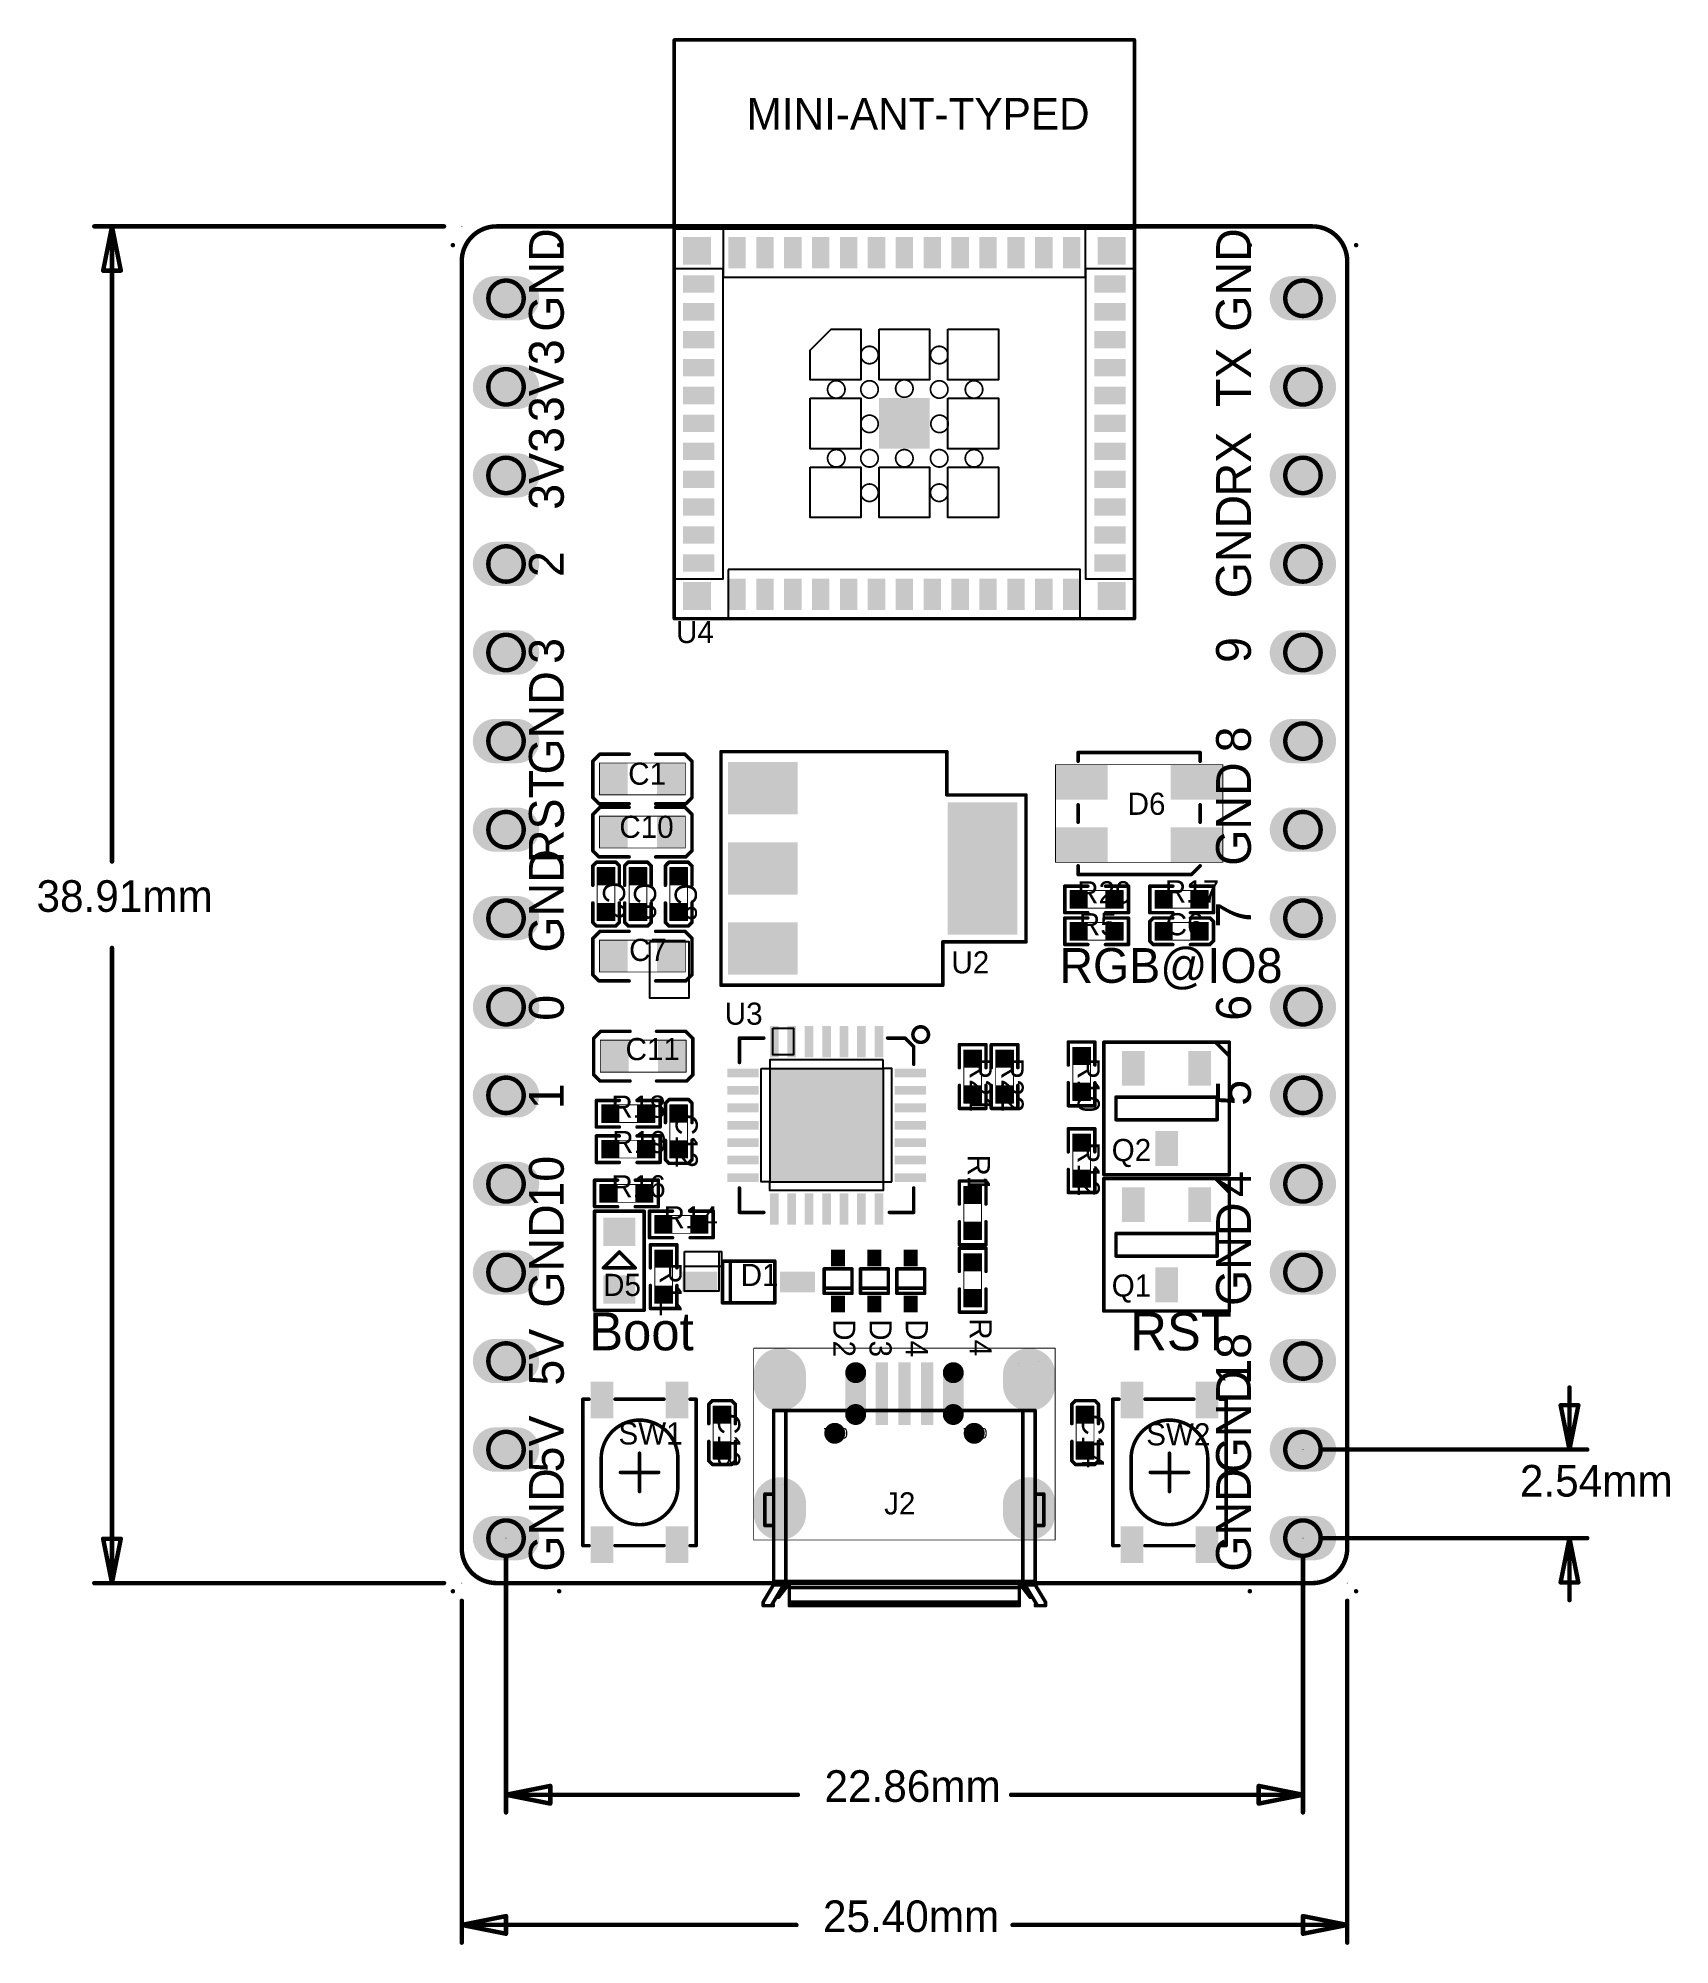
# Model space of a CAD drawing. Extents: x -478 to 1364, y -408 to 1745.
import ezdxf
from ezdxf.enums import TextEntityAlignment as Align

# ---------------------------------------------------------------- set-up
doc = ezdxf.new("R2010")
doc.units = 0
doc.header["$MEASUREMENT"] = 0
for name, color, linetype in [('2DLINES_1', 7, 'Continuous'), ('2DLINES_ALL', 3, 'Continuous'), ('BOARD_OUTLINE', 1, 'Continuous'), ('BOTTOM', 5, 'Continuous'), ('DRILLHOLE', 15, 'Continuous'), ('LAYNR3', 4, 'Continuous'), ('LAYNR5', 6, 'Continuous'), ('PADLAYER_BOTTOM', 12, 'Continuous'), ('PADLAYER_TOP', 9, 'Continuous'), ('PLACEMENT_OUTLINE_BOTTOM', 11, 'Continuous'), ('PLACEMENT_OUTLINE_TOP', 8, 'Continuous'), ('TEXT_1', 10, 'Continuous'), ('TOOL_BOT', 13, 'Continuous'), ('TOOL_TOP', 1, 'Continuous'), ('TOOLCODE_TOP', 2, 'Continuous'), ('TOP', 2, 'Continuous')]:
    doc.layers.add(name, color=color, linetype=linetype)

msp = doc.modelspace()

# ---------------------------------------------------------------- texts
at = {"layer": 'LAYNR3'}
for s, height, p in [('MINI-ANT-TYPED', 35.71449, (321.7, 1630.5)), ('38.91mm', 35.7145, (-480.227, 747.25)), ('2.54mm', 35.7145, (1195, 87)), ('22.86mm', 35.7145, (409.659, -257.75)), ('25.40mm', 35.7145, (407.955, -404.75))]:
    msp.add_text(s, height=height, dxfattribs=at).set_placement(p, align=Align.BOTTOM_LEFT)
at = {"layer": 'LAYNR5'}
for s, height, rotation, p in [('GND', 39.2859, 89.999982, (127, 1413)), ('GND', 39.2859, 89.999982, (903, 1413)), ('3V3', 39.2859, 89.999982, (127, 1311)), ('TX', 39.2859, 89.999982, (903, 1328)), ('3V3', 39.2859, 89.999982, (127, 1212)), ('RX', 39.2859, 89.999982, (903, 1227)), ('GND', 39.2859, 89.999982, (903, 1112)), ('2', 39.286, 89.999982, (127, 1136)), ('3', 39.286, 89.999982, (127, 1038)), ('9', 39.286, 89.999982, (903, 1039)), ('GND', 39.2859, 89.999982, (127, 913)), ('8', 39.286, 89.999982, (903, 938)), ('RST', 39.2859, 89.999982, (127, 813)), ('GND', 39.2859, 89.999982, (903, 810)), ('GND', 39.2859, 89.999982, (127, 712)), ('7', 39.286, 89.999982, (903, 740)), ('0', 39.286, 89.999982, (127, 635)), ('6', 39.286, 89.999982, (903, 635)), ('1', 39.286, 89.999982, (127, 535)), ('5', 39.286, 89.999982, (903, 539)), ('10', 39.2859, 89.999982, (127, 424)), ('4', 39.286, 89.999982, (903, 436)), ('GND', 39.2859, 89.999982, (127, 311)), ('GND', 39.2859, 89.999982, (903, 313)), ('5V', 39.2859, 89.999982, (127, 223)), ('D2', 25.0001, 270.000001, (412, 298)), ('D3', 25.0001, 270.000001, (453, 298)), ('D4', 25.0001, 270.000001, (494, 298)), ('18', 39.2859, 89.999982, (903, 224)), ('GND', 39.2859, 89.999982, (903, 124)), ('5V', 39.2859, 89.999982, (127, 125)), ('GND', 39.2859, 89.999982, (127, 13)), ('GND', 39.2859, 89.999982, (903, 13))]:
    msp.add_text(s, height=height, rotation=rotation, dxfattribs=at).set_placement(p, align=Align.BOTTOM_LEFT)
for s, height, p in [('RGB@IO8', 39.2859, (675, 666)), ('D1', 25.0001, (315, 328)), ('Boot', 42.8574, (144, 250)), ('RST', 42.8574, (755, 250))]:
    msp.add_text(s, height=height, dxfattribs=at).set_placement(p, align=Align.BOTTOM_LEFT)
at = {"layer": 'TEXT_1'}
for s, p in [('U4', (242, 1054)), ('D6', (752, 860)), ('R20', (695, 760)), ('R17', (794, 761)), ('C6', (795, 724)), ('R19', (170, 478))]:
    msp.add_text(s, height=25.0001, dxfattribs=at).set_placement(p, align=Align.BOTTOM_LEFT)
for s, rotation, p in [('C1', 0.000039, (188, 894)), ('C10', 0.000039, (178, 834)), ('C2', 270.000001, (152, 792)), ('C9', 270.000001, (187, 791)), ('C8', 270.000002, (233, 790)), ('R5', 0.000039, (697, 724)), ('C7', 0.000039, (189, 695)), ('U2', 359.999982, (553, 681)), ('U3', 359.999982, (297, 623)), ('C11', 0.000039, (185, 583)), ('R21', 270.000002, (566, 593)), ('R22', 270.000002, (602, 593)), ('R10', 270.000001, (688, 593)), ('R18', 0.000039, (169, 518)), ('C12', 270.000001, (234, 530)), ('R12', 270.000002, (688, 498)), ('Q2', 359.999982, (734, 469)), ('R1', 270.000002, (564, 484)), ('R16', 0.000039, (169, 428)), ('R14', 0.000039, (228, 393)), ('R11', 270.000001, (216, 362)), ('Q1', 359.999982, (734, 316)), ('R4', 270.000001, (566, 299)), ('SW1', 359.999983, (177, 149)), ('C13', 270.000002, (282, 192)), ('C14', 270.000001, (693, 191)), ('SW2', 359.999983, (773, 148)), ('J2', 359.999983, (477, 70))]:
    msp.add_text(s, height=25.0001, rotation=rotation, dxfattribs=at).set_placement(p, align=Align.BOTTOM_LEFT)
msp.add_text('D5', height=25.0001, rotation=359.999983, dxfattribs=at).set_placement((181, 336.75), align=Align.MIDDLE_CENTER)
at = {"layer": 'TOOLCODE_TOP'}
for p in [(408.858, 163.226), (566.339, 163.226)]:
    msp.add_text('T00', height=11.811, dxfattribs=at).set_placement(p)

# ---------------------------------------------------------------- linework, layer by layer
at = {"layer": '2DLINES_1', "const_width": 4}
for points in [[(240, 1530), (240, 1742.543)], [(240, 1742.543), (759.685, 1742.543)], [(759.685, 1742.543), (759.685, 1529.945)], [(759.685, 1529.945), (240, 1530)], [(240, 1529.945), (759.685, 1529.945)], [(240, 1089), (240, 1529.945)], [(759.685, 1529.945), (759.685, 1089)], [(759.685, 1089), (240, 1089)], [(148, 928), (156, 936)], [(148, 887), (148, 928)], [(156, 936), (189, 936)], [(252, 936), (219, 936)], [(260, 928), (252, 936)], [(260, 887), (260, 928)], [(547.835, 938.89), (292.756, 938.89)], [(292.756, 938.89), (292.756, 675.11)], [(547.835, 889.94), (547.835, 938.89)], [(696.102, 937.898), (833.898, 937.898)], [(696.102, 928.055), (696.102, 937.898)], [(833.898, 937.898), (833.898, 928.055)], [(155, 880), (148, 887)], [(253, 880), (260, 887)], [(637.244, 889.94), (547.835, 889.94)], [(637.244, 724.06), (637.244, 889.94)], [(148, 868), (156, 876)], [(148, 827), (148, 868)], [(189, 880), (155, 880)], [(156, 876), (189, 876)], [(219, 880), (253, 880)], [(252, 876), (219, 876)], [(260, 868), (252, 876)], [(260, 827), (260, 868)], [(696.102, 878.843), (696.102, 859.157)], [(833.898, 878.843), (833.898, 859.157)], [(155, 820), (148, 827)], [(189, 820), (155, 820)], [(219, 820), (253, 820)], [(253, 820), (260, 827)], [(152, 814), (148, 810)], [(148, 810), (148, 788)], [(174, 814), (152, 814)], [(178, 810), (174, 814)], [(178, 788), (178, 810)], [(188, 814), (184, 810)], [(184, 810), (184, 788)], [(210, 814), (188, 814)], [(214, 810), (210, 814)], [(214, 788), (214, 810)], [(230, 810), (233.99, 814)], [(230, 788), (230, 810)], [(233.99, 814), (255.87, 814)], [(255.87, 814), (260, 809.87)], [(260, 809.87), (260, 788)], [(696.102, 800.102), (696.102, 809.945)], [(824.055, 800.102), (696.102, 800.102)], [(833.898, 809.945), (824.055, 800.102)], [(707, 787), (681, 787)], [(681, 787), (681, 757)], [(727, 787), (753, 787)], [(753, 787), (753, 757)], [(803, 787), (777, 787)], [(777, 787), (777, 757)], [(823, 787), (849, 787)], [(849, 787), (849, 757)], [(148, 746.13), (148, 768)], [(178, 768), (178, 746)], [(184, 746.13), (184, 768)], [(214, 768), (214, 746)], [(230, 768), (230, 746)], [(260, 746), (260, 768)], [(681, 757), (707, 757)], [(753, 757), (727, 757)], [(777, 757), (803, 757)], [(849, 757), (823, 757)], [(152.13, 742), (148, 746.13)], [(148, 728), (156, 736)], [(174.01, 742), (152.13, 742)], [(156, 736), (189, 736)], [(178, 746), (174.01, 742)], [(188.13, 742), (184, 746.13)], [(210.01, 742), (188.13, 742)], [(214, 746), (210.01, 742)], [(252, 736), (219, 736)], [(230, 746), (234, 742)], [(234, 742), (256, 742)], [(260, 728), (252, 736)], [(256, 742), (260, 746)], [(681, 721), (681, 751)], [(681, 751), (707, 751)], [(753, 751), (727, 751)], [(753, 721), (753, 751)], [(781, 751), (777, 747)], [(777, 747), (777, 725)], [(803, 751), (781, 751)], [(823, 751), (845, 751)], [(845, 751), (849, 747.01)], [(849, 747.01), (849, 725.13)], [(148, 687), (148, 728)], [(260, 687), (260, 728)], [(543.255, 675.11), (543.255, 724.06)], [(543.255, 724.06), (637.244, 724.06)], [(707, 721), (681, 721)], [(727, 721), (753, 721)], [(777, 725), (781, 721)], [(781, 721), (803, 721)], [(844.87, 721), (823, 721)], [(849, 725.13), (844.87, 721)], [(155, 680), (148, 687)], [(253, 680), (260, 687)], [(189, 680), (155, 680)], [(219, 680), (253, 680)], [(292.756, 675.11), (543.255, 675.11)], [(149, 615), (157, 623)], [(157, 623), (190, 623)], [(253, 623), (220, 623)], [(261, 615), (253, 623)], [(149, 574), (149, 615)], [(261, 574), (261, 615)], [(341.134, 615.425), (313.575, 615.425)], [(313.575, 615.425), (313.575, 587.866)], [(500.583, 615.425), (480.898, 615.425)], [(510.425, 605.583), (500.583, 615.425)], [(510.425, 585.898), (510.425, 605.583)], [(562, 582), (562, 608)], [(562, 608), (592, 608)], [(592, 608), (592, 582)], [(598, 582), (598, 608)], [(598, 608), (628, 608)], [(628, 608), (628, 582)], [(715, 611), (685, 611)], [(685, 611), (685, 585)], [(715, 585), (715, 611)], [(725.134, 610.803), (725.134, 461.197)], [(866.866, 610.803), (725.134, 610.803)], [(725.134, 461.197), (725.134, 610.803)], [(725.134, 610.803), (866.866, 610.803)], [(851.7, 610.5), (866.7, 595.5)], [(866.866, 461.197), (866.866, 610.803)], [(866.866, 610.803), (866.866, 461.197)], [(156, 567), (149, 574)], [(190, 567), (156, 567)], [(220, 567), (254, 567)], [(254, 567), (261, 574)], [(562, 562), (562, 536)], [(592, 536), (592, 562)], [(598, 562), (598, 536)], [(628, 536), (628, 562)], [(685, 539), (685, 565)], [(715, 565), (715, 539)], [(152, 515), (152, 545)], [(152, 545), (178, 545)], [(224, 545), (198, 545)], [(224, 515), (224, 545)], [(234, 546), (230, 542)], [(230, 542), (230, 520)], [(256, 546), (234, 546)], [(260, 542), (256, 546)], [(260, 520), (260, 542)], [(715, 539), (685, 539)], [(738.913, 548.795), (738.913, 523.205)], [(853.087, 548.795), (738.913, 548.795)], [(853.087, 523.205), (853.087, 548.795)], [(178, 515), (152, 515)], [(198, 515), (224, 515)], [(562, 536), (592, 536)], [(598, 536), (628, 536)], [(738.913, 523.205), (853.087, 523.205)], [(178, 505), (152, 505)], [(152, 505), (152, 475)], [(198, 505), (224, 505)], [(224, 505), (224, 475)], [(230, 478.13), (230, 500)], [(260, 500), (260, 478)], [(685, 487), (685, 513)], [(685, 513), (715, 513)], [(715, 513), (715, 487)], [(152, 475), (178, 475)], [(224, 475), (198, 475)], [(234.13, 474), (230, 478.13)], [(256.01, 474), (234.13, 474)], [(260, 478), (256.01, 474)], [(150, 425), (150, 455)], [(150, 455), (176, 455)], [(222, 455), (196, 455)], [(222, 425), (222, 455)], [(562, 428), (562, 454)], [(562, 454), (592, 454)], [(592, 454), (592, 428)], [(685, 467), (685, 441)], [(715, 441), (715, 467)], [(725.134, 461.197), (866.866, 461.197)], [(866.866, 461.197), (725.134, 461.197)], [(725.134, 456.803), (725.134, 307.197)], [(866.866, 456.803), (725.134, 456.803)], [(725.134, 307.197), (725.134, 456.803)], [(725.134, 456.803), (866.866, 456.803)], [(851.7, 456.5), (866.7, 441.5)], [(866.866, 307.197), (866.866, 456.803)], [(866.866, 456.803), (866.866, 307.197)], [(313.575, 418.575), (313.575, 446.134)], [(510.425, 418.575), (510.425, 446.134)], [(685, 441), (715, 441)], [(176, 425), (150, 425)], [(150, 308), (150, 420)], [(150, 420), (206, 420)], [(196, 425), (222, 425)], [(206, 420), (206, 308)], [(212, 390), (212, 420)], [(212, 420), (238, 420)], [(284, 420), (258, 420)], [(284, 390), (284, 420)], [(341.134, 418.575), (313.575, 418.575)], [(482.866, 418.575), (510.425, 418.575)], [(562, 408), (562, 382)], [(592, 382), (592, 408)], [(238, 390), (212, 390)], [(258, 390), (284, 390)], [(738.913, 394.795), (738.913, 369.205)], [(853.087, 394.795), (738.913, 394.795)], [(853.087, 369.205), (853.087, 394.795)], [(178, 374), (160, 356)], [(196, 356), (178, 374)], [(243, 382), (213, 382)], [(213, 382), (213, 356)], [(243, 356), (243, 382)], [(562, 382), (592, 382)], [(592, 378), (562, 378)], [(562, 378), (562, 352)], [(592, 352), (592, 378)], [(738.913, 369.205), (853.087, 369.205)], [(160, 356), (196, 356)], [(294.472, 363.622), (353.528, 363.622)], [(294.472, 316.378), (294.472, 363.622)], [(303.331, 363.622), (303.331, 316.378)], [(353.528, 363.622), (353.528, 316.378)], [(409.252, 354.78), (440.748, 354.78)], [(409.252, 327.22), (409.252, 354.78)], [(440.748, 354.78), (440.748, 327.22)], [(450.252, 354.78), (481.748, 354.78)], [(450.252, 327.22), (450.252, 354.78)], [(481.748, 354.78), (481.748, 327.22)], [(491.252, 354.78), (522.748, 354.78)], [(491.252, 327.22), (491.252, 354.78)], [(522.748, 354.78), (522.748, 327.22)], [(213, 310), (213, 336)], [(243, 336), (243, 310)], [(440.748, 333.126), (409.252, 333.126)], [(440.748, 327.22), (409.252, 327.22)], [(481.748, 333.126), (450.252, 333.126)], [(481.748, 327.22), (450.252, 327.22)], [(522.748, 333.126), (491.252, 333.126)], [(522.748, 327.22), (491.252, 327.22)], [(562, 306), (562, 332)], [(592, 332), (592, 306)], [(206, 308), (150, 308)], [(243, 310), (213, 310)], [(353.528, 316.378), (294.472, 316.378)], [(592, 306), (562, 306)], [(725.134, 307.197), (866.866, 307.197)], [(866.866, 307.197), (725.134, 307.197)], [(136.811, 207.677), (136.811, 42.323)], [(136.811, 207.677), (143.701, 207.677)], [(228.346, 207.677), (173.228, 207.677)], [(257.874, 207.677), (264.764, 207.677)], [(264.764, 42.323), (264.764, 207.677)], [(279, 202), (282.99, 206)], [(279, 180), (279, 202)], [(282.99, 206), (304.87, 206)], [(304.87, 206), (309, 201.87)], [(309, 201.87), (309, 180)], [(352.205, 194.997), (352.205, 1.964)], [(352.205, 194.997), (647.48, 194.997)], [(365.984, 194.997), (365.984, -1.853)], [(633.701, -1.853), (633.701, 194.997)], [(647.48, 1.964), (647.48, 194.997)], [(693, 206), (689, 202)], [(689, 202), (689, 180)], [(715, 206), (693, 206)], [(719, 202), (715, 206)], [(719, 180), (719, 202)], [(735.236, 207.677), (735.236, 42.323)], [(735.236, 207.677), (742.126, 207.677)], [(826.772, 207.677), (771.654, 207.677)], [(856.299, 207.677), (863.189, 207.677)], [(863.189, 42.323), (863.189, 207.677)], [(279, 160), (279, 138)], [(309, 138), (309, 160)], [(689, 138.13), (689, 160)], [(719, 160), (719, 138)], [(200.787, 103.346), (200.787, 146.654)], [(279, 138), (283, 134)], [(283, 134), (305, 134)], [(305, 134), (309, 138)], [(693.13, 134), (689, 138.13)], [(715.01, 134), (693.13, 134)], [(719, 138), (715.01, 134)], [(799.213, 103.346), (799.213, 146.654)], [(179.134, 125), (222.441, 125)], [(777.559, 125), (820.866, 125)], [(342.362, 65.076), (342.362, 100.509)], [(342.362, 100.509), (352.205, 100.509)], [(647.48, 100.509), (657.323, 100.509)], [(657.323, 100.509), (657.323, 65.076)], [(352.205, 65.076), (342.362, 65.076)], [(657.323, 65.076), (647.48, 65.076)], [(136.811, 42.323), (143.701, 42.323)], [(173.228, 42.323), (228.346, 42.323)], [(257.874, 42.323), (264.764, 42.323)], [(735.236, 42.323), (742.126, 42.323)], [(771.654, 42.323), (826.772, 42.323)], [(856.299, 42.323), (863.189, 42.323)], [(369.921, -1.853), (351.666, -1.853)], [(647.48, 1.964), (352.205, 1.964)], [(362.047, -4.579), (362.047, -1.853)], [(362.96, -1.853), (362.96, -4.579)], [(366.657, -4.579), (366.657, -1.853)], [(369.921, -1.853), (369.921, -25.475)], [(629.764, -1.853), (629.764, -25.475)], [(629.764, -1.853), (648.019, -1.853)], [(633.028, -4.579), (633.028, -1.853)], [(636.725, -4.579), (636.725, -1.853)], [(637.638, -4.579), (637.638, -1.853)], [(350.241, -5.126), (340.394, -21.538)], [(340.394, -21.538), (340.394, -25.475)], [(362.047, -4.579), (350.236, -24.264)], [(362.96, -4.579), (357.635, -16.13)], [(366.657, -4.579), (357.635, -16.13)], [(366.657, -4.579), (362.047, -4.579)], [(629.764, -5.126), (369.921, -5.126)], [(369.921, -21.538), (629.764, -21.538)], [(633.028, -4.579), (642.05, -16.131)], [(637.638, -4.579), (633.028, -4.579)], [(636.725, -4.579), (642.05, -16.131)], [(637.638, -4.579), (649.449, -24.264)], [(649.444, -5.126), (659.291, -21.538)], [(659.291, -21.538), (659.291, -25.475)], [(340.394, -25.475), (351.856, -25.475)], [(350.236, -24.264), (350.236, -25.475)], [(351.856, -24.264), (350.236, -24.264)], [(351.856, -24.264), (351.856, -25.475)], [(629.764, -25.475), (369.921, -25.475)], [(647.829, -24.264), (647.829, -25.475)], [(649.449, -24.264), (647.829, -24.264)], [(647.829, -25.475), (659.291, -25.475)], [(649.449, -24.264), (649.449, -25.475)]]:
    msp.add_lwpolyline(points, dxfattribs=at)
at = {"layer": '2DLINES_1', "const_width": 2}
for points in [[(239, 1742.543, 1), (241, 1742.543, 1)], [(239, 1742.543, 1), (241, 1742.543, 1)], [(758.685, 1742.543, 1), (760.685, 1742.543, 1)], [(758.685, 1742.543, 1), (760.685, 1742.543, 1)], [(239, 1530, 1), (241, 1530, 1)], [(239, 1530, 1), (241, 1530, 1)], [(239, 1529.945, 1), (241, 1529.945, 1)], [(239, 1529.945, 1), (241, 1529.945, 1)], [(758.685, 1529.945, 1), (760.685, 1529.945, 1)], [(758.685, 1529.945, 1), (760.685, 1529.945, 1)], [(758.685, 1529.945, 1), (760.685, 1529.945, 1)], [(758.685, 1529.945, 1), (760.685, 1529.945, 1)], [(239, 1089, 1), (241, 1089, 1)], [(239, 1089, 1), (241, 1089, 1)], [(758.685, 1089, 1), (760.685, 1089, 1)], [(758.685, 1089, 1), (760.685, 1089, 1)], [(147, 928, 1), (149, 928, 1)], [(147, 928, 1), (149, 928, 1)], [(155, 936, 1), (157, 936, 1)], [(155, 936, 1), (157, 936, 1)], [(188, 936, 1), (190, 936, 1)], [(218, 936, 1), (220, 936, 1)], [(251, 936, 1), (253, 936, 1)], [(251, 936, 1), (253, 936, 1)], [(259, 928, 1), (261, 928, 1)], [(259, 928, 1), (261, 928, 1)], [(291.756, 938.89, 1), (293.756, 938.89, 1)], [(291.756, 938.89, 1), (293.756, 938.89, 1)], [(546.835, 938.89, 1), (548.835, 938.89, 1)], [(546.835, 938.89, 1), (548.835, 938.89, 1)], [(695.102, 937.898, 1), (697.102, 937.898, 1)], [(695.102, 937.898, 1), (697.102, 937.898, 1)], [(695.102, 928.055, 1), (697.102, 928.055, 1)], [(832.898, 937.898, 1), (834.898, 937.898, 1)], [(832.898, 937.898, 1), (834.898, 937.898, 1)], [(832.898, 928.055, 1), (834.898, 928.055, 1)], [(147, 887, 1), (149, 887, 1)], [(147, 887, 1), (149, 887, 1)], [(259, 887, 1), (261, 887, 1)], [(259, 887, 1), (261, 887, 1)], [(546.835, 889.94, 1), (548.835, 889.94, 1)], [(546.835, 889.94, 1), (548.835, 889.94, 1)], [(636.244, 889.94, 1), (638.244, 889.94, 1)], [(636.244, 889.94, 1), (638.244, 889.94, 1)], [(147, 868, 1), (149, 868, 1)], [(147, 868, 1), (149, 868, 1)], [(154, 880, 1), (156, 880, 1)], [(154, 880, 1), (156, 880, 1)], [(155, 876, 1), (157, 876, 1)], [(155, 876, 1), (157, 876, 1)], [(188, 880, 1), (190, 880, 1)], [(188, 876, 1), (190, 876, 1)], [(218, 880, 1), (220, 880, 1)], [(218, 876, 1), (220, 876, 1)], [(251, 876, 1), (253, 876, 1)], [(251, 876, 1), (253, 876, 1)], [(252, 880, 1), (254, 880, 1)], [(252, 880, 1), (254, 880, 1)], [(259, 868, 1), (261, 868, 1)], [(259, 868, 1), (261, 868, 1)], [(695.102, 878.843, 1), (697.102, 878.843, 1)], [(832.898, 878.843, 1), (834.898, 878.843, 1)], [(695.102, 859.157, 1), (697.102, 859.157, 1)], [(832.898, 859.157, 1), (834.898, 859.157, 1)], [(147, 827, 1), (149, 827, 1)], [(147, 827, 1), (149, 827, 1)], [(154, 820, 1), (156, 820, 1)], [(154, 820, 1), (156, 820, 1)], [(188, 820, 1), (190, 820, 1)], [(218, 820, 1), (220, 820, 1)], [(252, 820, 1), (254, 820, 1)], [(252, 820, 1), (254, 820, 1)], [(259, 827, 1), (261, 827, 1)], [(259, 827, 1), (261, 827, 1)], [(147, 810, 1), (149, 810, 1)], [(147, 810, 1), (149, 810, 1)], [(151, 814, 1), (153, 814, 1)], [(151, 814, 1), (153, 814, 1)], [(173, 814, 1), (175, 814, 1)], [(173, 814, 1), (175, 814, 1)], [(177, 810, 1), (179, 810, 1)], [(177, 810, 1), (179, 810, 1)], [(183, 810, 1), (185, 810, 1)], [(183, 810, 1), (185, 810, 1)], [(187, 814, 1), (189, 814, 1)], [(187, 814, 1), (189, 814, 1)], [(209, 814, 1), (211, 814, 1)], [(209, 814, 1), (211, 814, 1)], [(213, 810, 1), (215, 810, 1)], [(213, 810, 1), (215, 810, 1)], [(229, 810, 1), (231, 810, 1)], [(229, 810, 1), (231, 810, 1)], [(232.99, 814, 1), (234.99, 814, 1)], [(232.99, 814, 1), (234.99, 814, 1)], [(254.87, 814, 1), (256.87, 814, 1)], [(254.87, 814, 1), (256.87, 814, 1)], [(259, 809.87, 1), (261, 809.87, 1)], [(259, 809.87, 1), (261, 809.87, 1)], [(695.102, 809.945, 1), (697.102, 809.945, 1)], [(695.102, 800.102, 1), (697.102, 800.102, 1)], [(695.102, 800.102, 1), (697.102, 800.102, 1)], [(823.055, 800.102, 1), (825.055, 800.102, 1)], [(823.055, 800.102, 1), (825.055, 800.102, 1)], [(832.898, 809.945, 1), (834.898, 809.945, 1)], [(147, 788, 1), (149, 788, 1)], [(177, 788, 1), (179, 788, 1)], [(183, 788, 1), (185, 788, 1)], [(213, 788, 1), (215, 788, 1)], [(229, 788, 1), (231, 788, 1)], [(259, 788, 1), (261, 788, 1)], [(680, 787, 1), (682, 787, 1)], [(680, 787, 1), (682, 787, 1)], [(706, 787, 1), (708, 787, 1)], [(726, 787, 1), (728, 787, 1)], [(752, 787, 1), (754, 787, 1)], [(752, 787, 1), (754, 787, 1)], [(776, 787, 1), (778, 787, 1)], [(776, 787, 1), (778, 787, 1)], [(802, 787, 1), (804, 787, 1)], [(822, 787, 1), (824, 787, 1)], [(848, 787, 1), (850, 787, 1)], [(848, 787, 1), (850, 787, 1)], [(147, 768, 1), (149, 768, 1)], [(177, 768, 1), (179, 768, 1)], [(183, 768, 1), (185, 768, 1)], [(213, 768, 1), (215, 768, 1)], [(229, 768, 1), (231, 768, 1)], [(259, 768, 1), (261, 768, 1)], [(680, 757, 1), (682, 757, 1)], [(680, 757, 1), (682, 757, 1)], [(706, 757, 1), (708, 757, 1)], [(726, 757, 1), (728, 757, 1)], [(752, 757, 1), (754, 757, 1)], [(752, 757, 1), (754, 757, 1)], [(776, 757, 1), (778, 757, 1)], [(776, 757, 1), (778, 757, 1)], [(802, 757, 1), (804, 757, 1)], [(822, 757, 1), (824, 757, 1)], [(848, 757, 1), (850, 757, 1)], [(848, 757, 1), (850, 757, 1)], [(147, 746.13, 1), (149, 746.13, 1)], [(147, 746.13, 1), (149, 746.13, 1)], [(151.13, 742, 1), (153.13, 742, 1)], [(151.13, 742, 1), (153.13, 742, 1)], [(155, 736, 1), (157, 736, 1)], [(155, 736, 1), (157, 736, 1)], [(173.01, 742, 1), (175.01, 742, 1)], [(173.01, 742, 1), (175.01, 742, 1)], [(177, 746, 1), (179, 746, 1)], [(177, 746, 1), (179, 746, 1)], [(183, 746.13, 1), (185, 746.13, 1)], [(183, 746.13, 1), (185, 746.13, 1)], [(187.13, 742, 1), (189.13, 742, 1)], [(187.13, 742, 1), (189.13, 742, 1)], [(188, 736, 1), (190, 736, 1)], [(209.01, 742, 1), (211.01, 742, 1)], [(209.01, 742, 1), (211.01, 742, 1)], [(213, 746, 1), (215, 746, 1)], [(213, 746, 1), (215, 746, 1)], [(218, 736, 1), (220, 736, 1)], [(229, 746, 1), (231, 746, 1)], [(229, 746, 1), (231, 746, 1)], [(233, 742, 1), (235, 742, 1)], [(233, 742, 1), (235, 742, 1)], [(251, 736, 1), (253, 736, 1)], [(251, 736, 1), (253, 736, 1)], [(255, 742, 1), (257, 742, 1)], [(255, 742, 1), (257, 742, 1)], [(259, 746, 1), (261, 746, 1)], [(259, 746, 1), (261, 746, 1)], [(680, 751, 1), (682, 751, 1)], [(680, 751, 1), (682, 751, 1)], [(706, 751, 1), (708, 751, 1)], [(726, 751, 1), (728, 751, 1)], [(752, 751, 1), (754, 751, 1)], [(752, 751, 1), (754, 751, 1)], [(776, 747, 1), (778, 747, 1)], [(776, 747, 1), (778, 747, 1)], [(780, 751, 1), (782, 751, 1)], [(780, 751, 1), (782, 751, 1)], [(802, 751, 1), (804, 751, 1)], [(822, 751, 1), (824, 751, 1)], [(844, 751, 1), (846, 751, 1)], [(844, 751, 1), (846, 751, 1)], [(848, 747.01, 1), (850, 747.01, 1)], [(848, 747.01, 1), (850, 747.01, 1)], [(147, 728, 1), (149, 728, 1)], [(147, 728, 1), (149, 728, 1)], [(259, 728, 1), (261, 728, 1)], [(259, 728, 1), (261, 728, 1)], [(542.255, 724.06, 1), (544.255, 724.06, 1)], [(542.255, 724.06, 1), (544.255, 724.06, 1)], [(636.244, 724.06, 1), (638.244, 724.06, 1)], [(636.244, 724.06, 1), (638.244, 724.06, 1)], [(680, 721, 1), (682, 721, 1)], [(680, 721, 1), (682, 721, 1)], [(706, 721, 1), (708, 721, 1)], [(726, 721, 1), (728, 721, 1)], [(752, 721, 1), (754, 721, 1)], [(752, 721, 1), (754, 721, 1)], [(776, 725, 1), (778, 725, 1)], [(776, 725, 1), (778, 725, 1)], [(780, 721, 1), (782, 721, 1)], [(780, 721, 1), (782, 721, 1)], [(802, 721, 1), (804, 721, 1)], [(822, 721, 1), (824, 721, 1)], [(843.87, 721, 1), (845.87, 721, 1)], [(843.87, 721, 1), (845.87, 721, 1)], [(848, 725.13, 1), (850, 725.13, 1)], [(848, 725.13, 1), (850, 725.13, 1)], [(147, 687, 1), (149, 687, 1)], [(147, 687, 1), (149, 687, 1)], [(259, 687, 1), (261, 687, 1)], [(259, 687, 1), (261, 687, 1)], [(154, 680, 1), (156, 680, 1)], [(154, 680, 1), (156, 680, 1)], [(188, 680, 1), (190, 680, 1)], [(218, 680, 1), (220, 680, 1)], [(252, 680, 1), (254, 680, 1)], [(252, 680, 1), (254, 680, 1)], [(291.756, 675.11, 1), (293.756, 675.11, 1)], [(291.756, 675.11, 1), (293.756, 675.11, 1)], [(542.255, 675.11, 1), (544.255, 675.11, 1)], [(542.255, 675.11, 1), (544.255, 675.11, 1)], [(156, 623, 1), (158, 623, 1)], [(156, 623, 1), (158, 623, 1)], [(189, 623, 1), (191, 623, 1)], [(219, 623, 1), (221, 623, 1)], [(252, 623, 1), (254, 623, 1)], [(252, 623, 1), (254, 623, 1)], [(148, 615, 1), (150, 615, 1)], [(148, 615, 1), (150, 615, 1)], [(260, 615, 1), (262, 615, 1)], [(260, 615, 1), (262, 615, 1)], [(312.575, 615.425, 1), (314.575, 615.425, 1)], [(312.575, 615.425, 1), (314.575, 615.425, 1)], [(340.134, 615.425, 1), (342.134, 615.425, 1)], [(479.898, 615.425, 1), (481.898, 615.425, 1)], [(499.583, 615.425, 1), (501.583, 615.425, 1)], [(499.583, 615.425, 1), (501.583, 615.425, 1)], [(509.425, 605.583, 1), (511.425, 605.583, 1)], [(509.425, 605.583, 1), (511.425, 605.583, 1)], [(561, 608, 1), (563, 608, 1)], [(561, 608, 1), (563, 608, 1)], [(591, 608, 1), (593, 608, 1)], [(591, 608, 1), (593, 608, 1)], [(597, 608, 1), (599, 608, 1)], [(597, 608, 1), (599, 608, 1)], [(627, 608, 1), (629, 608, 1)], [(627, 608, 1), (629, 608, 1)], [(684, 611, 1), (686, 611, 1)], [(684, 611, 1), (686, 611, 1)], [(714, 611, 1), (716, 611, 1)], [(714, 611, 1), (716, 611, 1)], [(724.134, 610.803, 1), (726.134, 610.803, 1)], [(724.134, 610.803, 1), (726.134, 610.803, 1)], [(724.134, 610.803, 1), (726.134, 610.803, 1)], [(724.134, 610.803, 1), (726.134, 610.803, 1)], [(850.7, 610.5, 1), (852.7, 610.5, 1)], [(865.866, 610.803, 1), (867.866, 610.803, 1)], [(865.866, 610.803, 1), (867.866, 610.803, 1)], [(865.866, 610.803, 1), (867.866, 610.803, 1)], [(865.866, 610.803, 1), (867.866, 610.803, 1)], [(312.575, 587.866, 1), (314.575, 587.866, 1)], [(509.425, 585.898, 1), (511.425, 585.898, 1)], [(561, 582, 1), (563, 582, 1)], [(591, 582, 1), (593, 582, 1)], [(597, 582, 1), (599, 582, 1)], [(627, 582, 1), (629, 582, 1)], [(684, 585, 1), (686, 585, 1)], [(714, 585, 1), (716, 585, 1)], [(865.7, 595.5, 1), (867.7, 595.5, 1)], [(148, 574, 1), (150, 574, 1)], [(148, 574, 1), (150, 574, 1)], [(155, 567, 1), (157, 567, 1)], [(155, 567, 1), (157, 567, 1)], [(189, 567, 1), (191, 567, 1)], [(219, 567, 1), (221, 567, 1)], [(253, 567, 1), (255, 567, 1)], [(253, 567, 1), (255, 567, 1)], [(260, 574, 1), (262, 574, 1)], [(260, 574, 1), (262, 574, 1)], [(561, 562, 1), (563, 562, 1)], [(591, 562, 1), (593, 562, 1)], [(597, 562, 1), (599, 562, 1)], [(627, 562, 1), (629, 562, 1)], [(684, 565, 1), (686, 565, 1)], [(714, 565, 1), (716, 565, 1)], [(151, 545, 1), (153, 545, 1)], [(151, 545, 1), (153, 545, 1)], [(177, 545, 1), (179, 545, 1)], [(197, 545, 1), (199, 545, 1)], [(223, 545, 1), (225, 545, 1)], [(223, 545, 1), (225, 545, 1)], [(229, 542, 1), (231, 542, 1)], [(229, 542, 1), (231, 542, 1)], [(233, 546, 1), (235, 546, 1)], [(233, 546, 1), (235, 546, 1)], [(255, 546, 1), (257, 546, 1)], [(255, 546, 1), (257, 546, 1)], [(259, 542, 1), (261, 542, 1)], [(259, 542, 1), (261, 542, 1)], [(684, 539, 1), (686, 539, 1)], [(684, 539, 1), (686, 539, 1)], [(714, 539, 1), (716, 539, 1)], [(714, 539, 1), (716, 539, 1)], [(737.913, 548.795, 1), (739.913, 548.795, 1)], [(737.913, 548.795, 1), (739.913, 548.795, 1)], [(852.087, 548.795, 1), (854.087, 548.795, 1)], [(852.087, 548.795, 1), (854.087, 548.795, 1)], [(151, 515, 1), (153, 515, 1)], [(151, 515, 1), (153, 515, 1)], [(177, 515, 1), (179, 515, 1)], [(197, 515, 1), (199, 515, 1)], [(223, 515, 1), (225, 515, 1)], [(223, 515, 1), (225, 515, 1)], [(229, 520, 1), (231, 520, 1)], [(259, 520, 1), (261, 520, 1)], [(561, 536, 1), (563, 536, 1)], [(561, 536, 1), (563, 536, 1)], [(591, 536, 1), (593, 536, 1)], [(591, 536, 1), (593, 536, 1)], [(597, 536, 1), (599, 536, 1)], [(597, 536, 1), (599, 536, 1)], [(627, 536, 1), (629, 536, 1)], [(627, 536, 1), (629, 536, 1)], [(737.913, 523.205, 1), (739.913, 523.205, 1)], [(737.913, 523.205, 1), (739.913, 523.205, 1)], [(852.087, 523.205, 1), (854.087, 523.205, 1)], [(852.087, 523.205, 1), (854.087, 523.205, 1)], [(151, 505, 1), (153, 505, 1)], [(151, 505, 1), (153, 505, 1)], [(177, 505, 1), (179, 505, 1)], [(197, 505, 1), (199, 505, 1)], [(223, 505, 1), (225, 505, 1)], [(223, 505, 1), (225, 505, 1)], [(229, 500, 1), (231, 500, 1)], [(259, 500, 1), (261, 500, 1)], [(684, 513, 1), (686, 513, 1)], [(684, 513, 1), (686, 513, 1)], [(714, 513, 1), (716, 513, 1)], [(714, 513, 1), (716, 513, 1)], [(151, 475, 1), (153, 475, 1)], [(151, 475, 1), (153, 475, 1)], [(177, 475, 1), (179, 475, 1)], [(197, 475, 1), (199, 475, 1)], [(223, 475, 1), (225, 475, 1)], [(223, 475, 1), (225, 475, 1)], [(229, 478.13, 1), (231, 478.13, 1)], [(229, 478.13, 1), (231, 478.13, 1)], [(233.13, 474, 1), (235.13, 474, 1)], [(233.13, 474, 1), (235.13, 474, 1)], [(255.01, 474, 1), (257.01, 474, 1)], [(255.01, 474, 1), (257.01, 474, 1)], [(259, 478, 1), (261, 478, 1)], [(259, 478, 1), (261, 478, 1)], [(684, 487, 1), (686, 487, 1)], [(714, 487, 1), (716, 487, 1)], [(149, 455, 1), (151, 455, 1)], [(149, 455, 1), (151, 455, 1)], [(175, 455, 1), (177, 455, 1)], [(195, 455, 1), (197, 455, 1)], [(221, 455, 1), (223, 455, 1)], [(221, 455, 1), (223, 455, 1)], [(561, 454, 1), (563, 454, 1)], [(561, 454, 1), (563, 454, 1)], [(591, 454, 1), (593, 454, 1)], [(591, 454, 1), (593, 454, 1)], [(684, 467, 1), (686, 467, 1)], [(714, 467, 1), (716, 467, 1)], [(724.134, 461.197, 1), (726.134, 461.197, 1)], [(724.134, 461.197, 1), (726.134, 461.197, 1)], [(724.134, 461.197, 1), (726.134, 461.197, 1)], [(724.134, 461.197, 1), (726.134, 461.197, 1)], [(724.134, 456.803, 1), (726.134, 456.803, 1)], [(724.134, 456.803, 1), (726.134, 456.803, 1)], [(724.134, 456.803, 1), (726.134, 456.803, 1)], [(724.134, 456.803, 1), (726.134, 456.803, 1)], [(850.7, 456.5, 1), (852.7, 456.5, 1)], [(865.866, 461.197, 1), (867.866, 461.197, 1)], [(865.866, 461.197, 1), (867.866, 461.197, 1)], [(865.866, 461.197, 1), (867.866, 461.197, 1)], [(865.866, 461.197, 1), (867.866, 461.197, 1)], [(865.866, 456.803, 1), (867.866, 456.803, 1)], [(865.866, 456.803, 1), (867.866, 456.803, 1)], [(865.866, 456.803, 1), (867.866, 456.803, 1)], [(865.866, 456.803, 1), (867.866, 456.803, 1)], [(312.575, 446.134, 1), (314.575, 446.134, 1)], [(509.425, 446.134, 1), (511.425, 446.134, 1)], [(684, 441, 1), (686, 441, 1)], [(684, 441, 1), (686, 441, 1)], [(714, 441, 1), (716, 441, 1)], [(714, 441, 1), (716, 441, 1)], [(865.7, 441.5, 1), (867.7, 441.5, 1)], [(149, 425, 1), (151, 425, 1)], [(149, 425, 1), (151, 425, 1)], [(149, 420, 1), (151, 420, 1)], [(149, 420, 1), (151, 420, 1)], [(175, 425, 1), (177, 425, 1)], [(195, 425, 1), (197, 425, 1)], [(205, 420, 1), (207, 420, 1)], [(205, 420, 1), (207, 420, 1)], [(211, 420, 1), (213, 420, 1)], [(211, 420, 1), (213, 420, 1)], [(221, 425, 1), (223, 425, 1)], [(221, 425, 1), (223, 425, 1)], [(237, 420, 1), (239, 420, 1)], [(257, 420, 1), (259, 420, 1)], [(283, 420, 1), (285, 420, 1)], [(283, 420, 1), (285, 420, 1)], [(312.575, 418.575, 1), (314.575, 418.575, 1)], [(312.575, 418.575, 1), (314.575, 418.575, 1)], [(340.134, 418.575, 1), (342.134, 418.575, 1)], [(481.866, 418.575, 1), (483.866, 418.575, 1)], [(509.425, 418.575, 1), (511.425, 418.575, 1)], [(509.425, 418.575, 1), (511.425, 418.575, 1)], [(561, 428, 1), (563, 428, 1)], [(561, 408, 1), (563, 408, 1)], [(591, 428, 1), (593, 428, 1)], [(591, 408, 1), (593, 408, 1)], [(211, 390, 1), (213, 390, 1)], [(211, 390, 1), (213, 390, 1)], [(237, 390, 1), (239, 390, 1)], [(257, 390, 1), (259, 390, 1)], [(283, 390, 1), (285, 390, 1)], [(283, 390, 1), (285, 390, 1)], [(737.913, 394.795, 1), (739.913, 394.795, 1)], [(737.913, 394.795, 1), (739.913, 394.795, 1)], [(852.087, 394.795, 1), (854.087, 394.795, 1)], [(852.087, 394.795, 1), (854.087, 394.795, 1)], [(177, 374, 1), (179, 374, 1)], [(177, 374, 1), (179, 374, 1)], [(212, 382, 1), (214, 382, 1)], [(212, 382, 1), (214, 382, 1)], [(242, 382, 1), (244, 382, 1)], [(242, 382, 1), (244, 382, 1)], [(561, 382, 1), (563, 382, 1)], [(561, 382, 1), (563, 382, 1)], [(561, 378, 1), (563, 378, 1)], [(561, 378, 1), (563, 378, 1)], [(591, 382, 1), (593, 382, 1)], [(591, 382, 1), (593, 382, 1)], [(591, 378, 1), (593, 378, 1)], [(591, 378, 1), (593, 378, 1)], [(737.913, 369.205, 1), (739.913, 369.205, 1)], [(737.913, 369.205, 1), (739.913, 369.205, 1)], [(852.087, 369.205, 1), (854.087, 369.205, 1)], [(852.087, 369.205, 1), (854.087, 369.205, 1)], [(159, 356, 1), (161, 356, 1)], [(159, 356, 1), (161, 356, 1)], [(195, 356, 1), (197, 356, 1)], [(195, 356, 1), (197, 356, 1)], [(212, 356, 1), (214, 356, 1)], [(242, 356, 1), (244, 356, 1)], [(293.472, 363.622, 1), (295.472, 363.622, 1)], [(293.472, 363.622, 1), (295.472, 363.622, 1)], [(302.331, 363.622, 1), (304.331, 363.622, 1)], [(352.528, 363.622, 1), (354.528, 363.622, 1)], [(352.528, 363.622, 1), (354.528, 363.622, 1)], [(408.252, 354.78, 1), (410.252, 354.78, 1)], [(408.252, 354.78, 1), (410.252, 354.78, 1)], [(439.748, 354.78, 1), (441.748, 354.78, 1)], [(439.748, 354.78, 1), (441.748, 354.78, 1)], [(449.252, 354.78, 1), (451.252, 354.78, 1)], [(449.252, 354.78, 1), (451.252, 354.78, 1)], [(480.748, 354.78, 1), (482.748, 354.78, 1)], [(480.748, 354.78, 1), (482.748, 354.78, 1)], [(490.252, 354.78, 1), (492.252, 354.78, 1)], [(490.252, 354.78, 1), (492.252, 354.78, 1)], [(521.748, 354.78, 1), (523.748, 354.78, 1)], [(521.748, 354.78, 1), (523.748, 354.78, 1)], [(561, 352, 1), (563, 352, 1)], [(591, 352, 1), (593, 352, 1)], [(212, 336, 1), (214, 336, 1)], [(242, 336, 1), (244, 336, 1)], [(408.252, 333.126, 1), (410.252, 333.126, 1)], [(408.252, 327.22, 1), (410.252, 327.22, 1)], [(408.252, 327.22, 1), (410.252, 327.22, 1)], [(439.748, 333.126, 1), (441.748, 333.126, 1)], [(439.748, 327.22, 1), (441.748, 327.22, 1)], [(439.748, 327.22, 1), (441.748, 327.22, 1)], [(449.252, 333.126, 1), (451.252, 333.126, 1)], [(449.252, 327.22, 1), (451.252, 327.22, 1)], [(449.252, 327.22, 1), (451.252, 327.22, 1)], [(480.748, 333.126, 1), (482.748, 333.126, 1)], [(480.748, 327.22, 1), (482.748, 327.22, 1)], [(480.748, 327.22, 1), (482.748, 327.22, 1)], [(490.252, 333.126, 1), (492.252, 333.126, 1)], [(490.252, 327.22, 1), (492.252, 327.22, 1)], [(490.252, 327.22, 1), (492.252, 327.22, 1)], [(521.748, 333.126, 1), (523.748, 333.126, 1)], [(521.748, 327.22, 1), (523.748, 327.22, 1)], [(521.748, 327.22, 1), (523.748, 327.22, 1)], [(561, 332, 1), (563, 332, 1)], [(591, 332, 1), (593, 332, 1)], [(149, 308, 1), (151, 308, 1)], [(149, 308, 1), (151, 308, 1)], [(205, 308, 1), (207, 308, 1)], [(205, 308, 1), (207, 308, 1)], [(212, 310, 1), (214, 310, 1)], [(212, 310, 1), (214, 310, 1)], [(242, 310, 1), (244, 310, 1)], [(242, 310, 1), (244, 310, 1)], [(293.472, 316.378, 1), (295.472, 316.378, 1)], [(293.472, 316.378, 1), (295.472, 316.378, 1)], [(302.331, 316.378, 1), (304.331, 316.378, 1)], [(352.528, 316.378, 1), (354.528, 316.378, 1)], [(352.528, 316.378, 1), (354.528, 316.378, 1)], [(561, 306, 1), (563, 306, 1)], [(561, 306, 1), (563, 306, 1)], [(591, 306, 1), (593, 306, 1)], [(591, 306, 1), (593, 306, 1)], [(724.134, 307.197, 1), (726.134, 307.197, 1)], [(724.134, 307.197, 1), (726.134, 307.197, 1)], [(724.134, 307.197, 1), (726.134, 307.197, 1)], [(724.134, 307.197, 1), (726.134, 307.197, 1)], [(865.866, 307.197, 1), (867.866, 307.197, 1)], [(865.866, 307.197, 1), (867.866, 307.197, 1)], [(865.866, 307.197, 1), (867.866, 307.197, 1)], [(865.866, 307.197, 1), (867.866, 307.197, 1)], [(135.811, 207.677, 1), (137.811, 207.677, 1)], [(135.811, 207.677, 1), (137.811, 207.677, 1)], [(142.701, 207.677, 1), (144.701, 207.677, 1)], [(172.228, 207.677, 1), (174.228, 207.677, 1)], [(227.346, 207.677, 1), (229.346, 207.677, 1)], [(256.874, 207.677, 1), (258.874, 207.677, 1)], [(263.764, 207.677, 1), (265.764, 207.677, 1)], [(263.764, 207.677, 1), (265.764, 207.677, 1)], [(278, 202, 1), (280, 202, 1)], [(278, 202, 1), (280, 202, 1)], [(281.99, 206, 1), (283.99, 206, 1)], [(281.99, 206, 1), (283.99, 206, 1)], [(303.87, 206, 1), (305.87, 206, 1)], [(303.87, 206, 1), (305.87, 206, 1)], [(308, 201.87, 1), (310, 201.87, 1)], [(308, 201.87, 1), (310, 201.87, 1)], [(351.205, 194.997, 1), (353.205, 194.997, 1)], [(351.205, 194.997, 1), (353.205, 194.997, 1)], [(364.984, 194.997, 1), (366.984, 194.997, 1)], [(632.701, 194.997, 1), (634.701, 194.997, 1)], [(646.48, 194.997, 1), (648.48, 194.997, 1)], [(646.48, 194.997, 1), (648.48, 194.997, 1)], [(688, 202, 1), (690, 202, 1)], [(688, 202, 1), (690, 202, 1)], [(692, 206, 1), (694, 206, 1)], [(692, 206, 1), (694, 206, 1)], [(714, 206, 1), (716, 206, 1)], [(714, 206, 1), (716, 206, 1)], [(718, 202, 1), (720, 202, 1)], [(718, 202, 1), (720, 202, 1)], [(734.236, 207.677, 1), (736.236, 207.677, 1)], [(734.236, 207.677, 1), (736.236, 207.677, 1)], [(741.126, 207.677, 1), (743.126, 207.677, 1)], [(770.654, 207.677, 1), (772.654, 207.677, 1)], [(825.772, 207.677, 1), (827.772, 207.677, 1)], [(855.299, 207.677, 1), (857.299, 207.677, 1)], [(862.189, 207.677, 1), (864.189, 207.677, 1)], [(862.189, 207.677, 1), (864.189, 207.677, 1)], [(199.787, 184.055, 1), (201.787, 184.055, 1)], [(199.787, 184.055, 1), (201.787, 184.055, 1)], [(278, 180, 1), (280, 180, 1)], [(308, 180, 1), (310, 180, 1)], [(688, 180, 1), (690, 180, 1)], [(718, 180, 1), (720, 180, 1)], [(798.213, 184.055, 1), (800.213, 184.055, 1)], [(798.213, 184.055, 1), (800.213, 184.055, 1)], [(278, 160, 1), (280, 160, 1)], [(308, 160, 1), (310, 160, 1)], [(688, 160, 1), (690, 160, 1)], [(718, 160, 1), (720, 160, 1)], [(156.48, 140.748, 1), (158.48, 140.748, 1)], [(156.48, 140.748, 1), (158.48, 140.748, 1)], [(199.787, 146.654, 1), (201.787, 146.654, 1)], [(243.094, 140.748, 1), (245.094, 140.748, 1)], [(243.094, 140.748, 1), (245.094, 140.748, 1)], [(278, 138, 1), (280, 138, 1)], [(278, 138, 1), (280, 138, 1)], [(282, 134, 1), (284, 134, 1)], [(282, 134, 1), (284, 134, 1)], [(304, 134, 1), (306, 134, 1)], [(304, 134, 1), (306, 134, 1)], [(308, 138, 1), (310, 138, 1)], [(308, 138, 1), (310, 138, 1)], [(688, 138.13, 1), (690, 138.13, 1)], [(688, 138.13, 1), (690, 138.13, 1)], [(692.13, 134, 1), (694.13, 134, 1)], [(692.13, 134, 1), (694.13, 134, 1)], [(714.01, 134, 1), (716.01, 134, 1)], [(714.01, 134, 1), (716.01, 134, 1)], [(718, 138, 1), (720, 138, 1)], [(718, 138, 1), (720, 138, 1)], [(754.906, 140.748, 1), (756.906, 140.748, 1)], [(754.906, 140.748, 1), (756.906, 140.748, 1)], [(798.213, 146.654, 1), (800.213, 146.654, 1)], [(841.52, 140.748, 1), (843.52, 140.748, 1)], [(841.52, 140.748, 1), (843.52, 140.748, 1)], [(156.48, 109.252, 1), (158.48, 109.252, 1)], [(156.48, 109.252, 1), (158.48, 109.252, 1)], [(178.134, 125, 1), (180.134, 125, 1)], [(221.441, 125, 1), (223.441, 125, 1)], [(243.094, 109.252, 1), (245.094, 109.252, 1)], [(243.094, 109.252, 1), (245.094, 109.252, 1)], [(754.905, 109.252, 1), (756.905, 109.252, 1)], [(754.905, 109.252, 1), (756.905, 109.252, 1)], [(776.559, 125, 1), (778.559, 125, 1)], [(819.866, 125, 1), (821.866, 125, 1)], [(841.52, 109.252, 1), (843.52, 109.252, 1)], [(841.52, 109.252, 1), (843.52, 109.252, 1)], [(199.787, 103.346, 1), (201.787, 103.346, 1)], [(341.362, 100.509, 1), (343.362, 100.509, 1)], [(341.362, 100.509, 1), (343.362, 100.509, 1)], [(351.205, 100.509, 1), (353.205, 100.509, 1)], [(646.48, 100.509, 1), (648.48, 100.509, 1)], [(656.323, 100.509, 1), (658.323, 100.509, 1)], [(656.323, 100.509, 1), (658.323, 100.509, 1)], [(798.213, 103.346, 1), (800.213, 103.346, 1)], [(199.787, 65.945, 1), (201.787, 65.945, 1)], [(199.787, 65.945, 1), (201.787, 65.945, 1)], [(341.362, 65.076, 1), (343.362, 65.076, 1)], [(341.362, 65.076, 1), (343.362, 65.076, 1)], [(351.205, 65.076, 1), (353.205, 65.076, 1)], [(646.48, 65.076, 1), (648.48, 65.076, 1)], [(656.323, 65.076, 1), (658.323, 65.076, 1)], [(656.323, 65.076, 1), (658.323, 65.076, 1)], [(798.213, 65.945, 1), (800.213, 65.945, 1)], [(798.213, 65.945, 1), (800.213, 65.945, 1)], [(135.811, 42.323, 1), (137.811, 42.323, 1)], [(135.811, 42.323, 1), (137.811, 42.323, 1)], [(142.701, 42.323, 1), (144.701, 42.323, 1)], [(172.228, 42.323, 1), (174.228, 42.323, 1)], [(227.346, 42.323, 1), (229.346, 42.323, 1)], [(256.874, 42.323, 1), (258.874, 42.323, 1)], [(263.764, 42.323, 1), (265.764, 42.323, 1)], [(263.764, 42.323, 1), (265.764, 42.323, 1)], [(734.236, 42.323, 1), (736.236, 42.323, 1)], [(734.236, 42.323, 1), (736.236, 42.323, 1)], [(741.126, 42.323, 1), (743.126, 42.323, 1)], [(770.654, 42.323, 1), (772.654, 42.323, 1)], [(825.772, 42.323, 1), (827.772, 42.323, 1)], [(855.299, 42.323, 1), (857.299, 42.323, 1)], [(862.189, 42.323, 1), (864.189, 42.323, 1)], [(862.189, 42.323, 1), (864.189, 42.323, 1)], [(350.666, -1.853, 1), (352.666, -1.853, 1)], [(351.205, 1.964, 1), (353.205, 1.964, 1)], [(351.205, 1.964, 1), (353.205, 1.964, 1)], [(351.205, 1.964, 1), (353.205, 1.964, 1)], [(361.047, -1.853, 1), (363.047, -1.853, 1)], [(361.96, -1.853, 1), (363.96, -1.853, 1)], [(364.984, -1.853, 1), (366.984, -1.853, 1)], [(365.657, -1.853, 1), (367.657, -1.853, 1)], [(368.921, -1.853, 1), (370.921, -1.853, 1)], [(368.921, -1.853, 1), (370.921, -1.853, 1)], [(628.764, -1.853, 1), (630.764, -1.853, 1)], [(628.764, -1.853, 1), (630.764, -1.853, 1)], [(632.028, -1.853, 1), (634.028, -1.853, 1)], [(632.701, -1.853, 1), (634.701, -1.853, 1)], [(635.725, -1.853, 1), (637.725, -1.853, 1)], [(636.638, -1.853, 1), (638.638, -1.853, 1)], [(646.48, 1.964, 1), (648.48, 1.964, 1)], [(646.48, 1.964, 1), (648.48, 1.964, 1)], [(646.48, 1.964, 1), (648.48, 1.964, 1)], [(647.019, -1.853, 1), (649.019, -1.853, 1)], [(339.394, -21.538, 1), (341.394, -21.538, 1)], [(339.394, -21.538, 1), (341.394, -21.538, 1)], [(349.241, -5.126, 1), (351.241, -5.126, 1)], [(349.241, -5.126, 1), (351.241, -5.126, 1)], [(356.635, -16.13, 1), (358.635, -16.13, 1)], [(356.635, -16.13, 1), (358.635, -16.13, 1)], [(361.047, -4.579, 1), (363.047, -4.579, 1)], [(361.047, -4.579, 1), (363.047, -4.579, 1)], [(361.047, -4.579, 1), (363.047, -4.579, 1)], [(361.96, -4.579, 1), (363.96, -4.579, 1)], [(361.96, -4.579, 1), (363.96, -4.579, 1)], [(365.657, -4.579, 1), (367.657, -4.579, 1)], [(365.657, -4.579, 1), (367.657, -4.579, 1)], [(365.657, -4.579, 1), (367.657, -4.579, 1)], [(368.921, -5.126, 1), (370.921, -5.126, 1)], [(368.921, -21.538, 1), (370.921, -21.538, 1)], [(628.764, -5.126, 1), (630.764, -5.126, 1)], [(628.764, -21.538, 1), (630.764, -21.538, 1)], [(632.028, -4.579, 1), (634.028, -4.579, 1)], [(632.028, -4.579, 1), (634.028, -4.579, 1)], [(632.028, -4.579, 1), (634.028, -4.579, 1)], [(635.725, -4.579, 1), (637.725, -4.579, 1)], [(635.725, -4.579, 1), (637.725, -4.579, 1)], [(636.638, -4.579, 1), (638.638, -4.579, 1)], [(636.638, -4.579, 1), (638.638, -4.579, 1)], [(636.638, -4.579, 1), (638.638, -4.579, 1)], [(641.05, -16.131, 1), (643.05, -16.131, 1)], [(641.05, -16.131, 1), (643.05, -16.131, 1)], [(648.444, -5.126, 1), (650.444, -5.126, 1)], [(648.444, -5.126, 1), (650.444, -5.126, 1)], [(658.291, -21.538, 1), (660.291, -21.538, 1)], [(658.291, -21.538, 1), (660.291, -21.538, 1)], [(339.394, -25.475, 1), (341.394, -25.475, 1)], [(339.394, -25.475, 1), (341.394, -25.475, 1)], [(349.236, -24.264, 1), (351.236, -24.264, 1)], [(349.236, -24.264, 1), (351.236, -24.264, 1)], [(349.236, -24.264, 1), (351.236, -24.264, 1)], [(349.236, -25.475, 1), (351.236, -25.475, 1)], [(350.856, -24.264, 1), (352.856, -24.264, 1)], [(350.856, -24.264, 1), (352.856, -24.264, 1)], [(350.856, -25.475, 1), (352.856, -25.475, 1)], [(350.856, -25.475, 1), (352.856, -25.475, 1)], [(368.921, -25.475, 1), (370.921, -25.475, 1)], [(368.921, -25.475, 1), (370.921, -25.475, 1)], [(628.764, -25.475, 1), (630.764, -25.475, 1)], [(628.764, -25.475, 1), (630.764, -25.475, 1)], [(646.829, -24.264, 1), (648.829, -24.264, 1)], [(646.829, -24.264, 1), (648.829, -24.264, 1)], [(646.829, -25.475, 1), (648.829, -25.475, 1)], [(646.829, -25.475, 1), (648.829, -25.475, 1)], [(648.449, -24.264, 1), (650.449, -24.264, 1)], [(648.449, -24.264, 1), (650.449, -24.264, 1)], [(648.449, -24.264, 1), (650.449, -24.264, 1)], [(648.449, -25.475, 1), (650.449, -25.475, 1)], [(658.291, -25.475, 1), (660.291, -25.475, 1)], [(658.291, -25.475, 1), (660.291, -25.475, 1)]]:
    msp.add_lwpolyline(points, format="xyb", close=True, dxfattribs=at)
at = {"layer": '2DLINES_1', "const_width": 4}
for points in [[(509.496, 619.362, 1), (527.103, 619.362, 1), (509.496, 619.362)], [(157.48, 140.748, -0.414214), (200.787, 184.055, -0.414214)], [(200.787, 184.055, -0.414214), (244.094, 140.748)], [(755.906, 140.748, -0.414214), (799.213, 184.055, -0.414214)], [(799.213, 184.055, -0.414214), (842.52, 140.748)], [(157.48, 109.252), (157.48, 140.748, -0.414214)], [(244.094, 140.748), (244.094, 109.252, -0.414214)], [(755.905, 109.252), (755.906, 140.748, -0.414214)], [(842.52, 140.748), (842.52, 109.252, -0.414214)], [(200.787, 65.945, -0.414214), (157.48, 109.252)], [(244.094, 109.252, -0.414214), (200.787, 65.945, -0.414214)], [(799.213, 65.945, -0.414214), (755.905, 109.252)], [(842.52, 109.252, -0.414214), (799.213, 65.945, -0.414214)], [(350.241, -5.126, 0.135935), (352.205, 1.964)], [(647.48, 1.964, 0.135934), (649.444, -5.126)]]:
    msp.add_lwpolyline(points, format="xyb", dxfattribs=at)
at = {"layer": '2DLINES_ALL', "const_width": 1}
for points in [[(0, 1532), (0.026, 1532)], [(0, 1532), (0.026, 1532)], [(950, 150.787), (950.026, 150.787)], [(950, 150.787), (950.026, 150.787)], [(50, 50.787), (50.026, 50.787)], [(50, 50.787), (50.026, 50.787)], [(950, 50.787), (950.026, 50.787)], [(950, 50.787), (950.026, 50.787)], [(950, 50.787), (950.026, 50.787)], [(950, 50.787), (950.026, 50.787)], [(0, 0), (0.026, 0)], [(0, 0), (0.026, 0)], [(0, 0), (0.026, 0)], [(0, 0), (0.026, 0)], [(1000, 0), (1000.026, 0)], [(1000, 0), (1000.026, 0)]]:
    msp.add_lwpolyline(points, dxfattribs=at)
at = {"layer": '2DLINES_ALL', "const_width": 0.5}
for points in [[(-0.25, 1532, 1), (0.25, 1532, 1)], [(-0.25, 1532, 1), (0.25, 1532, 1)], [(-0.224, 1532, 1), (0.276, 1532, 1)], [(-0.224, 1532, 1), (0.276, 1532, 1)], [(949.75, 150.787, 1), (950.25, 150.787, 1)], [(949.75, 150.787, 1), (950.25, 150.787, 1)], [(949.776, 150.787, 1), (950.276, 150.787, 1)], [(949.776, 150.787, 1), (950.276, 150.787, 1)], [(49.75, 50.787, 1), (50.25, 50.787, 1)], [(49.75, 50.787, 1), (50.25, 50.787, 1)], [(49.776, 50.787, 1), (50.276, 50.787, 1)], [(49.776, 50.787, 1), (50.276, 50.787, 1)], [(949.75, 50.787, 1), (950.25, 50.787, 1)], [(949.75, 50.787, 1), (950.25, 50.787, 1)], [(949.75, 50.787, 1), (950.25, 50.787, 1)], [(949.75, 50.787, 1), (950.25, 50.787, 1)], [(949.776, 50.787, 1), (950.276, 50.787, 1)], [(949.776, 50.787, 1), (950.276, 50.787, 1)], [(949.776, 50.787, 1), (950.276, 50.787, 1)], [(949.776, 50.787, 1), (950.276, 50.787, 1)], [(-0.25, 0, 1), (0.25, 0, 1)], [(-0.25, 0, 1), (0.25, 0, 1)], [(-0.25, 0, 1), (0.25, 0, 1)], [(-0.25, 0, 1), (0.25, 0, 1)], [(-0.224, 0, 1), (0.276, 0, 1)], [(-0.224, 0, 1), (0.276, 0, 1)], [(-0.224, 0, 1), (0.276, 0, 1)], [(-0.224, 0, 1), (0.276, 0, 1)], [(999.75, 0, 1), (1000.25, 0, 1)], [(999.75, 0, 1), (1000.25, 0, 1)], [(999.776, 0, 1), (1000.276, 0, 1)], [(999.776, 0, 1), (1000.276, 0, 1)]]:
    msp.add_lwpolyline(points, format="xyb", close=True, dxfattribs=at)
at = {"layer": 'BOARD_OUTLINE', "const_width": 5}
for points in [[(39.37, 1532, 0.414214), (0, 1492.63)], [(39.37, 1532, 0.414214), (0, 1492.63)], [(960.63, 1532), (39.37, 1532, 0.414214)], [(960.63, 1532), (39.37, 1532, 0.414214)], [(1000, 1492.63, 0.414214), (960.63, 1532)], [(1000, 1492.63, 0.414214), (960.63, 1532)], [(1000, 39.37), (1000, 1492.63, 0.414214)], [(1000, 39.37), (1000, 1492.63, 0.414214)], [(0, 39.37, 0.414214), (39.37, 0)], [(0, 39.37, 0.414214), (39.37, 0)], [(960.63, 0, 0.414214), (1000, 39.37)], [(960.63, 0, 0.414214), (1000, 39.37)], [(39.37, 0), (960.63, 0, 0.414214)], [(39.37, 0), (960.63, 0, 0.414214)]]:
    msp.add_lwpolyline(points, format="xyb", dxfattribs=at)
at = {"layer": 'BOARD_OUTLINE', "const_width": 2.5}
for points in [[(38.12, 1532, 1), (40.62, 1532, 1)], [(38.12, 1532, 1), (40.62, 1532, 1)], [(38.12, 1532, 1), (40.62, 1532, 1)], [(38.12, 1532, 1), (40.62, 1532, 1)], [(959.38, 1532, 1), (961.88, 1532, 1)], [(959.38, 1532, 1), (961.88, 1532, 1)], [(959.38, 1532, 1), (961.88, 1532, 1)], [(959.38, 1532, 1), (961.88, 1532, 1)], [(-1.25, 1492.63, 1), (1.25, 1492.63, 1)], [(-1.25, 1492.63, 1), (1.25, 1492.63, 1)], [(-1.25, 1492.63, 1), (1.25, 1492.63, 1)], [(-1.25, 1492.63, 1), (1.25, 1492.63, 1)], [(998.75, 1492.63, 1), (1001.25, 1492.63, 1)], [(998.75, 1492.63, 1), (1001.25, 1492.63, 1)], [(998.75, 1492.63, 1), (1001.25, 1492.63, 1)], [(998.75, 1492.63, 1), (1001.25, 1492.63, 1)], [(-1.25, 39.37, 1), (1.25, 39.37, 1)], [(-1.25, 39.37, 1), (1.25, 39.37, 1)], [(-1.25, 39.37, 1), (1.25, 39.37, 1)], [(-1.25, 39.37, 1), (1.25, 39.37, 1)], [(998.75, 39.37, 1), (1001.25, 39.37, 1)], [(998.75, 39.37, 1), (1001.25, 39.37, 1)], [(998.75, 39.37, 1), (1001.25, 39.37, 1)], [(998.75, 39.37, 1), (1001.25, 39.37, 1)], [(38.12, 0, 1), (40.62, 0, 1)], [(38.12, 0, 1), (40.62, 0, 1)], [(38.12, 0, 1), (40.62, 0, 1)], [(38.12, 0, 1), (40.62, 0, 1)], [(959.38, 0, 1), (961.88, 0, 1)], [(959.38, 0, 1), (961.88, 0, 1)], [(959.38, 0, 1), (961.88, 0, 1)], [(959.38, 0, 1), (961.88, 0, 1)]]:
    msp.add_lwpolyline(points, format="xyb", close=True, dxfattribs=at)
at = {"layer": 'BOARD_OUTLINE', "const_width": 5}
msp.add_lwpolyline([(0, 1492.63), (0, 39.37)], dxfattribs=at)
msp.add_lwpolyline([(0, 1492.63), (0, 39.37)], dxfattribs=at)
at = {"layer": 'BOTTOM'}
for points in [[(240.1, 1742), (759.6, 1742), (759.6, 1530.3), (240.1, 1530.3), (240.1, 1742)], [(251.5, 374.5), (293.5, 374.5), (293.5, 357.5), (251.5, 357.5), (251.5, 374.5)]]:
    msp.add_lwpolyline(points, close=True, dxfattribs=at)
at = {"layer": 'DRILLHOLE', "const_width": 0.001}
for points in [[(347.441, 245.496, -1), (371.063, 245.496)], [(371.063, 245.496), (371.063, 214, -1)], [(628.937, 245.496, -1), (652.559, 245.496)], [(652.559, 245.496), (652.559, 214, -1)], [(371.063, 214, -1), (347.441, 214)], [(652.559, 214, -1), (628.937, 214)], [(347.441, 99.827, -1), (371.063, 99.827)], [(628.937, 99.827, -1), (652.559, 99.827)], [(371.063, 99.827), (371.063, 68.331, -1)], [(652.559, 99.827), (652.559, 68.331, -1)], [(371.063, 68.331, -1), (347.441, 68.331)], [(652.559, 68.331, -1), (628.937, 68.331)]]:
    msp.add_lwpolyline(points, format="xyb", dxfattribs=at)
for points in [[(347.441, 214), (347.441, 245.496)], [(628.937, 214), (628.937, 245.496)], [(347.441, 68.331), (347.441, 99.827)], [(628.937, 68.331), (628.937, 99.827)]]:
    msp.add_lwpolyline(points, dxfattribs=at)
at = {"layer": 'DRILLHOLE', "const_width": 0.0005}
for points in [[(347.441, 245.496, 1), (347.441, 245.496, 1)], [(347.441, 245.496, 1), (347.441, 245.496, 1)], [(371.063, 245.496, 1), (371.063, 245.496, 1)], [(371.063, 245.496, 1), (371.063, 245.496, 1)], [(628.937, 245.496, 1), (628.937, 245.496, 1)], [(628.937, 245.496, 1), (628.937, 245.496, 1)], [(652.559, 245.496, 1), (652.559, 245.496, 1)], [(652.559, 245.496, 1), (652.559, 245.496, 1)], [(347.441, 214, 1), (347.441, 214, 1)], [(347.441, 214, 1), (347.441, 214, 1)], [(371.063, 214, 1), (371.063, 214, 1)], [(371.063, 214, 1), (371.063, 214, 1)], [(628.937, 214, 1), (628.937, 214, 1)], [(628.937, 214, 1), (628.937, 214, 1)], [(652.559, 214, 1), (652.559, 214, 1)], [(652.559, 214, 1), (652.559, 214, 1)], [(347.441, 99.827, 1), (347.441, 99.827, 1)], [(347.441, 99.827, 1), (347.441, 99.827, 1)], [(371.063, 99.827, 1), (371.063, 99.827, 1)], [(371.063, 99.827, 1), (371.063, 99.827, 1)], [(628.937, 99.827, 1), (628.937, 99.827, 1)], [(628.937, 99.827, 1), (628.937, 99.827, 1)], [(652.559, 99.827, 1), (652.559, 99.827, 1)], [(652.559, 99.827, 1), (652.559, 99.827, 1)], [(347.441, 68.331, 1), (347.441, 68.331, 1)], [(347.441, 68.331, 1), (347.441, 68.331, 1)], [(371.063, 68.331, 1), (371.063, 68.331, 1)], [(371.063, 68.331, 1), (371.063, 68.331, 1)], [(628.937, 68.331, 1), (628.937, 68.331, 1)], [(628.937, 68.331, 1), (628.937, 68.331, 1)], [(652.559, 68.331, 1), (652.559, 68.331, 1)], [(652.559, 68.331, 1), (652.559, 68.331, 1)]]:
    msp.add_lwpolyline(points, format="xyb", close=True, dxfattribs=at)
at = {"layer": 'LAYNR3', "const_width": 5}
for points in [[(-20, 1532), (-415, 1532)], [(-20, 1532), (-415, 1532)], [(-405, 1482), (-395, 1532)], [(-405, 1482), (-395, 1532)], [(-395, 1532), (-395, 814.75)], [(-395, 1532), (-385, 1482)], [(-395, 1532), (-395, 814.75)], [(-395, 1532), (-385, 1482)], [(-385, 1482), (-405, 1482)], [(-385, 1482), (-405, 1482)], [(-395, 0), (-395, 717.25)], [(-395, 0), (-395, 717.25)], [(1251, 150.787), (1251, 220.787)], [(1251, 150.787), (1251, 220.787)], [(1251, 150.787), (1241, 200.787)], [(1241, 200.787), (1261, 200.787)], [(1251, 150.787), (1241, 200.787)], [(1241, 200.787), (1261, 200.787)], [(1261, 200.787), (1251, 150.787)], [(1261, 200.787), (1251, 150.787)], [(970, 150.787), (1271, 150.787)], [(970, 150.787), (1271, 150.787)], [(-395, 0), (-405, 50)], [(-405, 50), (-385, 50)], [(-395, 0), (-405, 50)], [(-405, 50), (-385, 50)], [(-385, 50), (-395, 0)], [(-385, 50), (-395, 0)], [(970, 50.787), (1271, 50.787)], [(970, 50.787), (1271, 50.787)], [(1241, 0.787), (1251, 50.787)], [(1241, 0.787), (1251, 50.787)], [(1251, 50.787), (1251, -19.213)], [(1251, 50.787), (1261, 0.787)], [(1251, 50.787), (1251, -19.213)], [(1251, 50.787), (1261, 0.787)], [(50, 30.787), (50, -259)], [(50, 30.787), (50, -259)], [(950, 30.787), (950, -259)], [(950, 30.787), (950, -259)], [(-20, 0), (-415, 0)], [(-20, 0), (-415, 0)], [(1261, 0.787), (1241, 0.787)], [(1261, 0.787), (1241, 0.787)], [(0, -20), (0, -406)], [(0, -20), (0, -406)], [(1000, -20), (1000, -406)], [(1000, -20), (1000, -406)], [(50, -239), (100, -229)], [(50, -239), (100, -229)], [(50, -239), (379.659, -239)], [(100, -249), (50, -239)], [(50, -239), (379.659, -239)], [(100, -249), (50, -239)], [(100, -229), (100, -249)], [(100, -229), (100, -249)], [(950, -239), (620.341, -239)], [(950, -239), (620.341, -239)], [(900, -249), (900, -229)], [(900, -229), (950, -239)], [(900, -249), (900, -229)], [(900, -229), (950, -239)], [(950, -239), (900, -249)], [(950, -239), (900, -249)], [(0, -386), (50, -376)], [(0, -386), (50, -376)], [(0, -386), (377.955, -386)], [(50, -396), (0, -386)], [(0, -386), (377.955, -386)], [(50, -396), (0, -386)], [(50, -376), (50, -396)], [(50, -376), (50, -396)], [(1000, -386), (622.045, -386)], [(1000, -386), (622.045, -386)], [(950, -396), (950, -376)], [(950, -376), (1000, -386)], [(950, -396), (950, -376)], [(950, -376), (1000, -386)], [(1000, -386), (950, -396)], [(1000, -386), (950, -396)]]:
    msp.add_lwpolyline(points, dxfattribs=at)
at = {"layer": 'LAYNR3', "const_width": 2.5}
for points in [[(-416.25, 1532, 1), (-413.75, 1532, 1)], [(-416.25, 1532, 1), (-413.75, 1532, 1)], [(-396.25, 1532, 1), (-393.75, 1532, 1)], [(-396.25, 1532, 1), (-393.75, 1532, 1)], [(-396.25, 1532, 1), (-393.75, 1532, 1)], [(-396.25, 1532, 1), (-393.75, 1532, 1)], [(-396.25, 1532, 1), (-393.75, 1532, 1)], [(-396.25, 1532, 1), (-393.75, 1532, 1)], [(-21.25, 1532, 1), (-18.75, 1532, 1)], [(-21.25, 1532, 1), (-18.75, 1532, 1)], [(-11.25, 1510.787, 1), (-8.75, 1510.787, 1)], [(-11.25, 1510.787, 1), (-8.75, 1510.787, 1)], [(108.75, 1510.787, 1), (111.25, 1510.787, 1)], [(108.75, 1510.787, 1), (111.25, 1510.787, 1)], [(888.75, 1510.787, 1), (891.25, 1510.787, 1)], [(888.75, 1510.787, 1), (891.25, 1510.787, 1)], [(1008.75, 1510.787, 1), (1011.25, 1510.787, 1)], [(-406.25, 1482, 1), (-403.75, 1482, 1)], [(-406.25, 1482, 1), (-403.75, 1482, 1)], [(-406.25, 1482, 1), (-403.75, 1482, 1)], [(-406.25, 1482, 1), (-403.75, 1482, 1)], [(-386.25, 1482, 1), (-383.75, 1482, 1)], [(-386.25, 1482, 1), (-383.75, 1482, 1)], [(-386.25, 1482, 1), (-383.75, 1482, 1)], [(-386.25, 1482, 1), (-383.75, 1482, 1)], [(-396.25, 814.75, 1), (-393.75, 814.75, 1)], [(-396.25, 814.75, 1), (-393.75, 814.75, 1)], [(-396.25, 717.25, 1), (-393.75, 717.25, 1)], [(-396.25, 717.25, 1), (-393.75, 717.25, 1)], [(1249.75, 220.787, 1), (1252.25, 220.787, 1)], [(1249.75, 220.787, 1), (1252.25, 220.787, 1)], [(1239.75, 200.787, 1), (1242.25, 200.787, 1)], [(1239.75, 200.787, 1), (1242.25, 200.787, 1)], [(1239.75, 200.787, 1), (1242.25, 200.787, 1)], [(1239.75, 200.787, 1), (1242.25, 200.787, 1)], [(1259.75, 200.787, 1), (1262.25, 200.787, 1)], [(1259.75, 200.787, 1), (1262.25, 200.787, 1)], [(1259.75, 200.787, 1), (1262.25, 200.787, 1)], [(1259.75, 200.787, 1), (1262.25, 200.787, 1)], [(968.75, 150.787, 1), (971.25, 150.787, 1)], [(968.75, 150.787, 1), (971.25, 150.787, 1)], [(1249.75, 150.787, 1), (1252.25, 150.787, 1)], [(1249.75, 150.787, 1), (1252.25, 150.787, 1)], [(1249.75, 150.787, 1), (1252.25, 150.787, 1)], [(1249.75, 150.787, 1), (1252.25, 150.787, 1)], [(1249.75, 150.787, 1), (1252.25, 150.787, 1)], [(1249.75, 150.787, 1), (1252.25, 150.787, 1)], [(1269.75, 150.787, 1), (1272.25, 150.787, 1)], [(1269.75, 150.787, 1), (1272.25, 150.787, 1)], [(-406.25, 50, 1), (-403.75, 50, 1)], [(-406.25, 50, 1), (-403.75, 50, 1)], [(-406.25, 50, 1), (-403.75, 50, 1)], [(-406.25, 50, 1), (-403.75, 50, 1)], [(-386.25, 50, 1), (-383.75, 50, 1)], [(-386.25, 50, 1), (-383.75, 50, 1)], [(-386.25, 50, 1), (-383.75, 50, 1)], [(-386.25, 50, 1), (-383.75, 50, 1)], [(968.75, 50.787, 1), (971.25, 50.787, 1)], [(968.75, 50.787, 1), (971.25, 50.787, 1)], [(1249.75, 50.787, 1), (1252.25, 50.787, 1)], [(1249.75, 50.787, 1), (1252.25, 50.787, 1)], [(1249.75, 50.787, 1), (1252.25, 50.787, 1)], [(1249.75, 50.787, 1), (1252.25, 50.787, 1)], [(1249.75, 50.787, 1), (1252.25, 50.787, 1)], [(1249.75, 50.787, 1), (1252.25, 50.787, 1)], [(1269.75, 50.787, 1), (1272.25, 50.787, 1)], [(1269.75, 50.787, 1), (1272.25, 50.787, 1)], [(48.75, 30.787, 1), (51.25, 30.787, 1)], [(48.75, 30.787, 1), (51.25, 30.787, 1)], [(948.75, 30.787, 1), (951.25, 30.787, 1)], [(948.75, 30.787, 1), (951.25, 30.787, 1)], [(-416.25, 0, 1), (-413.75, 0, 1)], [(-416.25, 0, 1), (-413.75, 0, 1)], [(-396.25, 0, 1), (-393.75, 0, 1)], [(-396.25, 0, 1), (-393.75, 0, 1)], [(-396.25, 0, 1), (-393.75, 0, 1)], [(-396.25, 0, 1), (-393.75, 0, 1)], [(-396.25, 0, 1), (-393.75, 0, 1)], [(-396.25, 0, 1), (-393.75, 0, 1)], [(-21.25, 0, 1), (-18.75, 0, 1)], [(-21.25, 0, 1), (-18.75, 0, 1)], [(1239.75, 0.787, 1), (1242.25, 0.787, 1)], [(1239.75, 0.787, 1), (1242.25, 0.787, 1)], [(1239.75, 0.787, 1), (1242.25, 0.787, 1)], [(1239.75, 0.787, 1), (1242.25, 0.787, 1)], [(1259.75, 0.787, 1), (1262.25, 0.787, 1)], [(1259.75, 0.787, 1), (1262.25, 0.787, 1)], [(1259.75, 0.787, 1), (1262.25, 0.787, 1)], [(1259.75, 0.787, 1), (1262.25, 0.787, 1)], [(-11.25, -9.213, 1), (-8.75, -9.213, 1)], [(-11.25, -9.213, 1), (-8.75, -9.213, 1)], [(-1.25, -20, 1), (1.25, -20, 1)], [(-1.25, -20, 1), (1.25, -20, 1)], [(108.75, -9.213, 1), (111.25, -9.213, 1)], [(108.75, -9.213, 1), (111.25, -9.213, 1)], [(888.75, -9.213, 1), (891.25, -9.213, 1)], [(888.75, -9.213, 1), (891.25, -9.213, 1)], [(998.75, -20, 1), (1001.25, -20, 1)], [(998.75, -20, 1), (1001.25, -20, 1)], [(1008.75, -9.213, 1), (1011.25, -9.213, 1)], [(1008.75, -9.213, 1), (1011.25, -9.213, 1)], [(1249.75, -19.213, 1), (1252.25, -19.213, 1)], [(1249.75, -19.213, 1), (1252.25, -19.213, 1)], [(48.75, -239, 1), (51.25, -239, 1)], [(48.75, -239, 1), (51.25, -239, 1)], [(48.75, -239, 1), (51.25, -239, 1)], [(48.75, -239, 1), (51.25, -239, 1)], [(48.75, -239, 1), (51.25, -239, 1)], [(48.75, -239, 1), (51.25, -239, 1)], [(98.75, -229, 1), (101.25, -229, 1)], [(98.75, -229, 1), (101.25, -229, 1)], [(98.75, -229, 1), (101.25, -229, 1)], [(98.75, -229, 1), (101.25, -229, 1)], [(378.409, -239, 1), (380.909, -239, 1)], [(378.409, -239, 1), (380.909, -239, 1)], [(619.091, -239, 1), (621.591, -239, 1)], [(619.091, -239, 1), (621.591, -239, 1)], [(898.75, -229, 1), (901.25, -229, 1)], [(898.75, -229, 1), (901.25, -229, 1)], [(898.75, -229, 1), (901.25, -229, 1)], [(898.75, -229, 1), (901.25, -229, 1)], [(948.75, -239, 1), (951.25, -239, 1)], [(948.75, -239, 1), (951.25, -239, 1)], [(948.75, -239, 1), (951.25, -239, 1)], [(948.75, -239, 1), (951.25, -239, 1)], [(948.75, -239, 1), (951.25, -239, 1)], [(948.75, -239, 1), (951.25, -239, 1)], [(48.75, -259, 1), (51.25, -259, 1)], [(48.75, -259, 1), (51.25, -259, 1)], [(98.75, -249, 1), (101.25, -249, 1)], [(98.75, -249, 1), (101.25, -249, 1)], [(98.75, -249, 1), (101.25, -249, 1)], [(98.75, -249, 1), (101.25, -249, 1)], [(898.75, -249, 1), (901.25, -249, 1)], [(898.75, -249, 1), (901.25, -249, 1)], [(898.75, -249, 1), (901.25, -249, 1)], [(898.75, -249, 1), (901.25, -249, 1)], [(948.75, -259, 1), (951.25, -259, 1)], [(948.75, -259, 1), (951.25, -259, 1)], [(-1.25, -386, 1), (1.25, -386, 1)], [(-1.25, -386, 1), (1.25, -386, 1)], [(-1.25, -386, 1), (1.25, -386, 1)], [(-1.25, -386, 1), (1.25, -386, 1)], [(-1.25, -386, 1), (1.25, -386, 1)], [(-1.25, -386, 1), (1.25, -386, 1)], [(48.75, -376, 1), (51.25, -376, 1)], [(48.75, -376, 1), (51.25, -376, 1)], [(48.75, -376, 1), (51.25, -376, 1)], [(48.75, -376, 1), (51.25, -376, 1)], [(376.705, -386, 1), (379.205, -386, 1)], [(376.705, -386, 1), (379.205, -386, 1)], [(620.795, -386, 1), (623.295, -386, 1)], [(620.795, -386, 1), (623.295, -386, 1)], [(948.75, -376, 1), (951.25, -376, 1)], [(948.75, -376, 1), (951.25, -376, 1)], [(948.75, -376, 1), (951.25, -376, 1)], [(948.75, -376, 1), (951.25, -376, 1)], [(998.75, -386, 1), (1001.25, -386, 1)], [(998.75, -386, 1), (1001.25, -386, 1)], [(998.75, -386, 1), (1001.25, -386, 1)], [(998.75, -386, 1), (1001.25, -386, 1)], [(998.75, -386, 1), (1001.25, -386, 1)], [(998.75, -386, 1), (1001.25, -386, 1)], [(-1.25, -406, 1), (1.25, -406, 1)], [(-1.25, -406, 1), (1.25, -406, 1)], [(48.75, -396, 1), (51.25, -396, 1)], [(48.75, -396, 1), (51.25, -396, 1)], [(48.75, -396, 1), (51.25, -396, 1)], [(48.75, -396, 1), (51.25, -396, 1)], [(948.75, -396, 1), (951.25, -396, 1)], [(948.75, -396, 1), (951.25, -396, 1)], [(948.75, -396, 1), (951.25, -396, 1)], [(948.75, -396, 1), (951.25, -396, 1)], [(998.75, -406, 1), (1001.25, -406, 1)], [(998.75, -406, 1), (1001.25, -406, 1)]]:
    msp.add_lwpolyline(points, format="xyb", close=True, dxfattribs=at)
at = {"layer": 'LAYNR3', "const_width": 1.969}
for points in [[(450.63, 1386.728, 1), (470.315, 1386.728, 1), (450.63, 1386.728)], [(529.37, 1386.728, 1), (549.055, 1386.728, 1), (529.37, 1386.728)], [(413.144, 1347.85, 1), (432.829, 1347.85, 1), (413.144, 1347.85)], [(450.63, 1347.85, 1), (470.315, 1347.85, 1), (450.63, 1347.85)], [(490, 1348.843, 1), (509.685, 1348.843, 1), (490, 1348.843)], [(529.37, 1347.85, 1), (549.055, 1347.85, 1), (529.37, 1347.85)], [(568.656, 1347.85, 1), (588.341, 1347.85, 1), (568.656, 1347.85)], [(450.63, 1308.972, 1), (470.315, 1308.972, 1), (450.63, 1308.972)], [(529.778, 1308.972, 1), (549.463, 1308.972, 1), (529.778, 1308.972)], [(413.144, 1270.094, 1), (432.829, 1270.094, 1), (413.144, 1270.094)], [(450.63, 1270.094, 1), (470.315, 1270.094, 1), (450.63, 1270.094)], [(490, 1270.102, 1), (509.685, 1270.102, 1), (490, 1270.102)], [(529.37, 1270.094, 1), (549.055, 1270.094, 1), (529.37, 1270.094)], [(568.656, 1270.094, 1), (588.341, 1270.094, 1), (568.656, 1270.094)], [(450.63, 1231.217, 1), (470.315, 1231.217, 1), (450.63, 1231.217)], [(529.37, 1231.217, 1), (549.055, 1231.217, 1), (529.37, 1231.217)]]:
    msp.add_lwpolyline(points, format="xyb", dxfattribs=at)
at = {"layer": 'PADLAYER_BOTTOM'}
for points, const_width in [([(25, 1450.787, 1), (50, 1450.787, 1)], 25), ([(50, 1450.787, 1), (75, 1450.787, 1)], 25), ([(925, 1450.787, 1), (950, 1450.787, 1)], 25), ([(950, 1450.787, 1), (975, 1450.787, 1)], 25), ([(25, 1350.787, 1), (50, 1350.787, 1)], 25), ([(50, 1350.787, 1), (75, 1350.787, 1)], 25), ([(925, 1350.787, 1), (950, 1350.787, 1)], 25), ([(950, 1350.787, 1), (975, 1350.787, 1)], 25), ([(25, 1250.787, 1), (50, 1250.787, 1)], 25), ([(50, 1250.787, 1), (75, 1250.787, 1)], 25), ([(925, 1250.787, 1), (950, 1250.787, 1)], 25), ([(950, 1250.787, 1), (975, 1250.787, 1)], 25), ([(25, 1150.787, 1), (50, 1150.787, 1)], 25), ([(50, 1150.787, 1), (75, 1150.787, 1)], 25), ([(925, 1150.787, 1), (950, 1150.787, 1)], 25), ([(950, 1150.787, 1), (975, 1150.787, 1)], 25), ([(25, 1050.787, 1), (50, 1050.787, 1)], 25), ([(50, 1050.787, 1), (75, 1050.787, 1)], 25), ([(925, 1050.787, 1), (950, 1050.787, 1)], 25), ([(950, 1050.787, 1), (975, 1050.787, 1)], 25), ([(50, 950.787, 1), (75, 950.787, 1)], 25), ([(925, 950.787, 1), (950, 950.787, 1)], 25), ([(950, 950.787, 1), (975, 950.787, 1)], 25), ([(25, 850.787, 1), (50, 850.787, 1)], 25), ([(50, 850.787, 1), (75, 850.787, 1)], 25), ([(925, 850.787, 1), (950, 850.787, 1)], 25), ([(950, 850.787, 1), (975, 850.787, 1)], 25), ([(25, 750.787, 1), (50, 750.787, 1)], 25), ([(50, 750.787, 1), (75, 750.787, 1)], 25), ([(925, 750.787, 1), (950, 750.787, 1)], 25), ([(950, 750.787, 1), (975, 750.787, 1)], 25), ([(25, 650.787, 1), (50, 650.787, 1)], 25), ([(50, 650.787, 1), (75, 650.787, 1)], 25), ([(925, 650.787, 1), (950, 650.787, 1)], 25), ([(950, 650.787, 1), (975, 650.787, 1)], 25), ([(25, 550.787, 1), (50, 550.787, 1)], 25), ([(50, 550.787, 1), (75, 550.787, 1)], 25), ([(925, 550.787, 1), (950, 550.787, 1)], 25), ([(950, 550.787, 1), (975, 550.787, 1)], 25), ([(25, 450.787, 1), (50, 450.787, 1)], 25), ([(50, 450.787, 1), (75, 450.787, 1)], 25), ([(925, 450.787, 1), (950, 450.787, 1)], 25), ([(950, 450.787, 1), (975, 450.787, 1)], 25), ([(25, 350.787, 1), (50, 350.787, 1)], 25), ([(50, 350.787, 1), (75, 350.787, 1)], 25), ([(925, 350.787, 1), (950, 350.787, 1)], 25), ([(950, 350.787, 1), (975, 350.787, 1)], 25), ([(25, 250.787, 1), (50, 250.787, 1)], 25), ([(50, 250.787, 1), (75, 250.787, 1)], 25), ([(344.488, 235.654, 1), (374.016, 235.654, 1)], 29.528), ([(625.984, 235.653, 1), (655.512, 235.653, 1)], 29.528), ([(925, 250.787, 1), (950, 250.787, 1)], 25), ([(950, 250.787, 1), (975, 250.787, 1)], 25), ([(344.488, 223.843, 1), (374.016, 223.843, 1)], 29.528), ([(625.984, 223.842, 1), (655.512, 223.842, 1)], 29.528), ([(25, 150.787, 1), (50, 150.787, 1)], 25), ([(50, 150.787, 1), (75, 150.787, 1)], 25), ([(415.355, 169.131, 1), (427.165, 169.131, 1)], 11.81), ([(572.835, 169.131, 1), (584.645, 169.131, 1)], 11.81), ([(925, 150.787, 1), (950, 150.787, 1)], 25), ([(950, 150.787, 1), (975, 150.787, 1)], 25), ([(344.488, 89.984, 1), (374.016, 89.984, 1)], 29.528), ([(344.488, 78.173, 1), (374.016, 78.173, 1)], 29.528), ([(625.984, 89.984, 1), (655.512, 89.984, 1)], 29.528), ([(625.984, 78.173, 1), (655.512, 78.173, 1)], 29.528), ([(25, 50.787, 1), (50, 50.787, 1)], 25), ([(50, 50.787, 1), (75, 50.787, 1)], 25), ([(925, 50.787, 1), (950, 50.787, 1)], 25), ([(950, 50.787, 1), (975, 50.787, 1)], 25)]:
    msp.add_lwpolyline(points, format="xyb", close=True, dxfattribs=dict(at, const_width=const_width))
for points in [[(62.5, 1475.787), (37.5, 1475.787), (62.5, 1425.787), (37.5, 1425.787)], [(962.5, 1475.787), (937.5, 1475.787), (962.5, 1425.787), (937.5, 1425.787)], [(62.5, 1375.787), (37.5, 1375.787), (62.5, 1325.787), (37.5, 1325.787)], [(962.5, 1375.787), (937.5, 1375.787), (962.5, 1325.787), (937.5, 1325.787)], [(62.5, 1275.787), (37.5, 1275.787), (62.5, 1225.787), (37.5, 1225.787)], [(962.5, 1275.787), (937.5, 1275.787), (962.5, 1225.787), (937.5, 1225.787)], [(62.5, 1175.787), (37.5, 1175.787), (62.5, 1125.787), (37.5, 1125.787)], [(962.5, 1175.787), (937.5, 1175.787), (962.5, 1125.787), (937.5, 1125.787)], [(62.5, 1075.787), (37.5, 1075.787), (62.5, 1025.787), (37.5, 1025.787)], [(962.5, 1075.787), (937.5, 1075.787), (962.5, 1025.787), (937.5, 1025.787)], [(62.5, 975.787), (37.5, 975.787), (62.5, 925.787), (37.5, 925.787)], [(962.5, 975.787), (937.5, 975.787), (962.5, 925.787), (937.5, 925.787)], [(62.5, 875.787), (37.5, 875.787), (62.5, 825.787), (37.5, 825.787)], [(962.5, 875.787), (937.5, 875.787), (962.5, 825.787), (937.5, 825.787)], [(62.5, 775.787), (37.5, 775.787), (62.5, 725.787), (37.5, 725.787)], [(962.5, 775.787), (937.5, 775.787), (962.5, 725.787), (937.5, 725.787)], [(62.5, 675.787), (37.5, 675.787), (62.5, 625.787), (37.5, 625.787)], [(962.5, 675.787), (937.5, 675.787), (962.5, 625.787), (937.5, 625.787)], [(62.5, 575.787), (37.5, 575.787), (62.5, 525.787), (37.5, 525.787)], [(962.5, 575.787), (937.5, 575.787), (962.5, 525.787), (937.5, 525.787)], [(62.5, 475.787), (37.5, 475.787), (62.5, 425.787), (37.5, 425.787)], [(962.5, 475.787), (937.5, 475.787), (962.5, 425.787), (937.5, 425.787)], [(62.5, 375.787), (37.5, 375.787), (62.5, 325.787), (37.5, 325.787)], [(962.5, 375.787), (937.5, 375.787), (962.5, 325.787), (937.5, 325.787)], [(62.5, 275.787), (37.5, 275.787), (62.5, 225.787), (37.5, 225.787)], [(962.5, 275.787), (937.5, 275.787), (962.5, 225.787), (937.5, 225.787)], [(388.78, 223.843), (388.78, 235.654), (329.724, 223.843), (329.724, 235.654)], [(670.276, 223.842), (670.276, 235.653), (611.22, 223.842), (611.22, 235.653)], [(62.5, 175.787), (37.5, 175.787), (62.5, 125.787), (37.5, 125.787)], [(962.5, 175.787), (937.5, 175.787), (962.5, 125.787), (937.5, 125.787)], [(388.779, 78.173), (388.779, 89.984), (329.724, 78.173), (329.724, 89.984)], [(670.276, 78.173), (670.276, 89.984), (611.22, 78.173), (611.22, 89.984)], [(62.5, 75.787), (37.5, 75.787), (62.5, 25.787), (37.5, 25.787)], [(962.5, 75.787), (937.5, 75.787), (962.5, 25.787), (937.5, 25.787)]]:
    msp.add_solid(points, dxfattribs=at)
at = {"layer": 'PADLAYER_TOP'}
for points, const_width in [([(25, 1450.787, 1), (50, 1450.787, 1)], 25), ([(50, 1450.787, 1), (75, 1450.787, 1)], 25), ([(925, 1450.787, 1), (950, 1450.787, 1)], 25), ([(950, 1450.787, 1), (975, 1450.787, 1)], 25), ([(25, 1350.787, 1), (50, 1350.787, 1)], 25), ([(50, 1350.787, 1), (75, 1350.787, 1)], 25), ([(925, 1350.787, 1), (950, 1350.787, 1)], 25), ([(950, 1350.787, 1), (975, 1350.787, 1)], 25), ([(25, 1250.787, 1), (50, 1250.787, 1)], 25), ([(50, 1250.787, 1), (75, 1250.787, 1)], 25), ([(925, 1250.787, 1), (950, 1250.787, 1)], 25), ([(950, 1250.787, 1), (975, 1250.787, 1)], 25), ([(25, 1150.787, 1), (50, 1150.787, 1)], 25), ([(50, 1150.787, 1), (75, 1150.787, 1)], 25), ([(925, 1150.787, 1), (950, 1150.787, 1)], 25), ([(950, 1150.787, 1), (975, 1150.787, 1)], 25), ([(25, 1050.787, 1), (50, 1050.787, 1)], 25), ([(50, 1050.787, 1), (75, 1050.787, 1)], 25), ([(925, 1050.787, 1), (950, 1050.787, 1)], 25), ([(950, 1050.787, 1), (975, 1050.787, 1)], 25), ([(25, 950.787, 1), (50, 950.787, 1)], 25), ([(50, 950.787, 1), (75, 950.787, 1)], 25), ([(925, 950.787, 1), (950, 950.787, 1)], 25), ([(950, 950.787, 1), (975, 950.787, 1)], 25), ([(25, 850.787, 1), (50, 850.787, 1)], 25), ([(50, 850.787, 1), (75, 850.787, 1)], 25), ([(925, 850.787, 1), (950, 850.787, 1)], 25), ([(950, 850.787, 1), (975, 850.787, 1)], 25), ([(25, 750.787, 1), (50, 750.787, 1)], 25), ([(50, 750.787, 1), (75, 750.787, 1)], 25), ([(925, 750.787, 1), (950, 750.787, 1)], 25), ([(950, 750.787, 1), (975, 750.787, 1)], 25), ([(25, 650.787, 1), (50, 650.787, 1)], 25), ([(50, 650.787, 1), (75, 650.787, 1)], 25), ([(925, 650.787, 1), (950, 650.787, 1)], 25), ([(950, 650.787, 1), (975, 650.787, 1)], 25), ([(25, 550.787, 1), (50, 550.787, 1)], 25), ([(50, 550.787, 1), (75, 550.787, 1)], 25), ([(925, 550.787, 1), (950, 550.787, 1)], 25), ([(950, 550.787, 1), (975, 550.787, 1)], 25), ([(25, 450.787, 1), (50, 450.787, 1)], 25), ([(50, 450.787, 1), (75, 450.787, 1)], 25), ([(925, 450.787, 1), (950, 450.787, 1)], 25), ([(950, 450.787, 1), (975, 450.787, 1)], 25), ([(25, 350.787, 1), (50, 350.787, 1)], 25), ([(50, 350.787, 1), (75, 350.787, 1)], 25), ([(925, 350.787, 1), (950, 350.787, 1)], 25), ([(950, 350.787, 1), (975, 350.787, 1)], 25), ([(25, 250.787, 1), (50, 250.787, 1)], 25), ([(50, 250.787, 1), (75, 250.787, 1)], 25), ([(349.409, 245.496, 1), (369.094, 245.496, 1)], 19.685), ([(630.906, 245.496, 1), (650.591, 245.496, 1)], 19.685), ([(925, 250.787, 1), (950, 250.787, 1)], 25), ([(950, 250.787, 1), (975, 250.787, 1)], 25), ([(438.976, 237.622, 1), (450.787, 237.622, 1)], 11.811), ([(549.213, 237.622, 1), (561.024, 237.622, 1)], 11.811), ([(349.409, 214, 1), (369.094, 214, 1)], 19.685), ([(630.906, 214, 1), (650.591, 214, 1)], 19.685), ([(438.976, 190.378, 1), (450.787, 190.378, 1)], 11.811), ([(549.213, 190.378, 1), (561.024, 190.378, 1)], 11.811), ([(50, 150.787, 1), (75, 150.787, 1)], 25), ([(415.355, 169.131, 1), (427.165, 169.131, 1)], 11.81), ([(572.835, 169.131, 1), (584.645, 169.131, 1)], 11.81), ([(925, 150.787, 1), (950, 150.787, 1)], 25), ([(950, 150.787, 1), (975, 150.787, 1)], 25), ([(349.409, 99.827, 1), (369.094, 99.827, 1)], 19.685), ([(630.905, 99.827, 1), (650.591, 99.827, 1)], 19.685), ([(349.409, 68.331, 1), (369.094, 68.331, 1)], 19.685), ([(630.905, 68.331, 1), (650.591, 68.331, 1)], 19.685), ([(25, 50.787, 1), (50, 50.787, 1)], 25), ([(50, 50.787, 1), (75, 50.787, 1)], 25), ([(925, 50.787, 1), (950, 50.787, 1)], 25), ([(950, 50.787, 1), (975, 50.787, 1)], 25)]:
    msp.add_lwpolyline(points, format="xyb", close=True, dxfattribs=dict(at, const_width=const_width))
for points in [[(393.543, 1392.15), (417.165, 1415.772), (450.63, 1415.772), (450.63, 1358.685), (393.543, 1358.685), (393.543, 1392.15)], [(471.299, 1415.772), (528.386, 1415.772), (528.386, 1358.685), (471.299, 1358.685), (471.299, 1415.772)], [(549.055, 1415.772), (606.142, 1415.772), (606.142, 1358.685), (549.055, 1358.685), (549.055, 1415.772)], [(393.543, 1338.016), (450.63, 1338.016), (450.63, 1280.929), (393.543, 1280.929), (393.543, 1338.016)], [(549.055, 1338.016), (606.142, 1338.016), (606.142, 1280.929), (549.055, 1280.929), (549.055, 1338.016)], [(393.543, 1260.26), (450.63, 1260.26), (450.63, 1203.173), (393.543, 1203.173), (393.543, 1260.26)], [(471.299, 1260.26), (528.386, 1260.26), (528.386, 1203.173), (471.299, 1203.173), (471.299, 1260.26)], [(549.055, 1260.26), (606.142, 1260.26), (606.142, 1203.173), (549.055, 1203.173), (549.055, 1260.26)]]:
    msp.add_lwpolyline(points, close=True, dxfattribs=at)
for points in [[(249.843, 1488.606), (281.339, 1488.606), (249.843, 1520.102), (281.339, 1520.102)], [(320.709, 1484.669), (320.709, 1520.102), (301.024, 1484.669), (301.024, 1520.102)], [(352.205, 1484.669), (352.205, 1520.102), (332.52, 1484.669), (332.52, 1520.102)], [(383.701, 1484.669), (383.701, 1520.102), (364.016, 1484.669), (364.016, 1520.102)], [(415.197, 1484.669), (415.197, 1520.102), (395.512, 1484.669), (395.512, 1520.102)], [(446.693, 1484.669), (446.693, 1520.102), (427.008, 1484.669), (427.008, 1520.102)], [(478.189, 1484.669), (478.189, 1520.102), (458.504, 1484.669), (458.504, 1520.102)], [(509.685, 1484.669), (509.685, 1520.102), (490, 1484.669), (490, 1520.102)], [(541.181, 1484.669), (541.181, 1520.102), (521.496, 1484.669), (521.496, 1520.102)], [(572.677, 1484.669), (572.677, 1520.102), (552.992, 1484.669), (552.992, 1520.102)], [(604.173, 1484.669), (604.173, 1520.102), (584.488, 1484.669), (584.488, 1520.102)], [(635.669, 1484.669), (635.669, 1520.102), (615.984, 1484.669), (615.984, 1520.102)], [(667.165, 1484.669), (667.165, 1520.102), (647.48, 1484.669), (647.48, 1520.102)], [(698.661, 1484.669), (698.661, 1520.102), (678.976, 1484.669), (678.976, 1520.102)], [(718.346, 1488.606), (749.843, 1488.606), (718.346, 1520.102), (749.843, 1520.102)], [(62.5, 1475.787), (37.5, 1475.787), (62.5, 1425.787), (37.5, 1425.787)], [(249.843, 1457.11), (285.276, 1457.11), (249.843, 1476.795), (285.276, 1476.795)], [(714.409, 1457.11), (749.843, 1457.11), (714.409, 1476.795), (749.843, 1476.795)], [(962.5, 1475.787), (937.5, 1475.787), (962.5, 1425.787), (937.5, 1425.787)], [(249.843, 1425.614), (285.276, 1425.614), (249.843, 1445.299), (285.276, 1445.299)], [(714.409, 1425.614), (749.843, 1425.614), (714.409, 1445.299), (749.843, 1445.299)], [(249.843, 1394.118), (285.276, 1394.118), (249.843, 1413.803), (285.276, 1413.803)], [(714.409, 1394.118), (749.843, 1394.118), (714.409, 1413.803), (749.843, 1413.803)], [(249.843, 1362.622), (285.276, 1362.622), (249.843, 1382.307), (285.276, 1382.307)], [(714.409, 1362.622), (749.843, 1362.622), (714.409, 1382.307), (749.843, 1382.307)], [(62.5, 1375.787), (37.5, 1375.787), (62.5, 1325.787), (37.5, 1325.787)], [(962.5, 1375.787), (937.5, 1375.787), (962.5, 1325.787), (937.5, 1325.787)], [(249.843, 1331.126), (285.276, 1331.126), (249.843, 1350.811), (285.276, 1350.811)], [(471.299, 1280.929), (528.386, 1280.929), (471.299, 1338.016), (528.386, 1338.016)], [(714.409, 1331.126), (749.843, 1331.126), (714.409, 1350.811), (749.843, 1350.811)], [(249.843, 1299.63), (285.276, 1299.63), (249.843, 1319.315), (285.276, 1319.315)], [(714.409, 1299.63), (749.843, 1299.63), (714.409, 1319.315), (749.843, 1319.315)], [(62.5, 1275.787), (37.5, 1275.787), (62.5, 1225.787), (37.5, 1225.787)], [(249.843, 1268.134), (285.276, 1268.134), (249.843, 1287.819), (285.276, 1287.819)], [(714.409, 1268.134), (749.843, 1268.134), (714.409, 1287.819), (749.843, 1287.819)], [(962.5, 1275.787), (937.5, 1275.787), (962.5, 1225.787), (937.5, 1225.787)], [(249.843, 1236.638), (285.276, 1236.638), (249.843, 1256.323), (285.276, 1256.323)], [(714.409, 1236.638), (749.843, 1236.638), (714.409, 1256.323), (749.843, 1256.323)], [(249.843, 1205.142), (285.276, 1205.142), (249.843, 1224.827), (285.276, 1224.827)], [(714.409, 1205.142), (749.843, 1205.142), (714.409, 1224.827), (749.843, 1224.827)], [(249.843, 1173.646), (285.276, 1173.646), (249.843, 1193.331), (285.276, 1193.331)], [(714.409, 1173.646), (749.843, 1173.646), (714.409, 1193.331), (749.843, 1193.331)], [(62.5, 1175.787), (37.5, 1175.787), (62.5, 1125.787), (37.5, 1125.787)], [(962.5, 1175.787), (937.5, 1175.787), (962.5, 1125.787), (937.5, 1125.787)], [(249.843, 1142.15), (285.276, 1142.15), (249.843, 1161.835), (285.276, 1161.835)], [(714.409, 1142.15), (749.843, 1142.15), (714.409, 1161.835), (749.843, 1161.835)], [(249.843, 1098.843), (281.339, 1098.843), (249.843, 1130.339), (281.339, 1130.339)], [(320.709, 1098.843), (320.709, 1134.276), (301.024, 1098.843), (301.024, 1134.276)], [(352.205, 1098.843), (352.205, 1134.276), (332.52, 1098.843), (332.52, 1134.276)], [(383.701, 1098.843), (383.701, 1134.276), (364.016, 1098.843), (364.016, 1134.276)], [(415.197, 1098.843), (415.197, 1134.276), (395.512, 1098.843), (395.512, 1134.276)], [(446.693, 1098.843), (446.693, 1134.276), (427.008, 1098.843), (427.008, 1134.276)], [(478.189, 1098.843), (478.189, 1134.276), (458.504, 1098.843), (458.504, 1134.276)], [(509.685, 1098.843), (509.685, 1134.276), (490, 1098.843), (490, 1134.276)], [(541.181, 1098.843), (541.181, 1134.276), (521.496, 1098.843), (521.496, 1134.276)], [(572.677, 1098.843), (572.677, 1134.276), (552.992, 1098.843), (552.992, 1134.276)], [(604.173, 1098.843), (604.173, 1134.276), (584.488, 1098.843), (584.488, 1134.276)], [(635.669, 1098.843), (635.669, 1134.276), (615.984, 1098.843), (615.984, 1134.276)], [(667.165, 1098.843), (667.165, 1134.276), (647.48, 1098.843), (647.48, 1134.276)], [(698.661, 1098.843), (698.661, 1134.276), (678.976, 1098.843), (678.976, 1134.276)], [(718.346, 1098.843), (749.843, 1098.843), (718.346, 1130.339), (749.843, 1130.339)], [(62.5, 1075.787), (37.5, 1075.787), (62.5, 1025.787), (37.5, 1025.787)], [(962.5, 1075.787), (937.5, 1075.787), (962.5, 1025.787), (937.5, 1025.787)], [(62.5, 975.787), (37.5, 975.787), (62.5, 925.787), (37.5, 925.787)], [(962.5, 975.787), (937.5, 975.787), (962.5, 925.787), (937.5, 925.787)], [(155.5, 926), (155.5, 890), (187.5, 926), (187.5, 890)], [(220.5, 926), (220.5, 890), (252.5, 926), (252.5, 890)], [(300.63, 868.024), (379.37, 868.024), (300.63, 927.079), (379.37, 927.079)], [(670.512, 884.748), (729.567, 884.748), (670.512, 924.118), (729.567, 924.118)], [(800.433, 884.748), (859.488, 884.748), (800.433, 924.118), (859.488, 924.118)], [(62.5, 875.787), (37.5, 875.787), (62.5, 825.787), (37.5, 825.787)], [(155.5, 866), (155.5, 830), (187.5, 866), (187.5, 830)], [(220.5, 866), (220.5, 830), (252.5, 866), (252.5, 830)], [(548.661, 881.803), (548.661, 732.197), (627.402, 881.803), (627.402, 732.197)], [(962.5, 875.787), (937.5, 875.787), (962.5, 825.787), (937.5, 825.787)], [(670.512, 813.882), (729.567, 813.882), (670.512, 853.252), (729.567, 853.252)], [(800.433, 813.882), (859.488, 813.882), (800.433, 853.252), (859.488, 853.252)], [(300.63, 777.472), (379.37, 777.472), (300.63, 836.528), (379.37, 836.528)], [(153, 808), (153, 788), (173, 808), (173, 788)], [(189, 808), (189, 788), (209, 808), (209, 788)], [(255, 788), (255, 808), (235, 788), (235, 808)], [(62.5, 775.787), (37.5, 775.787), (62.5, 725.787), (37.5, 725.787)], [(687, 762), (707, 762), (687, 782), (707, 782)], [(727, 762), (747, 762), (727, 782), (747, 782)], [(783, 762), (803, 762), (783, 782), (803, 782)], [(823, 762), (843, 762), (823, 782), (843, 782)], [(962.5, 775.787), (937.5, 775.787), (962.5, 725.787), (937.5, 725.787)], [(153, 768), (153, 748), (173, 768), (173, 748)], [(189, 768), (189, 748), (209, 768), (209, 748)], [(255, 748), (255, 768), (235, 748), (235, 768)], [(300.63, 686.921), (379.37, 686.921), (300.63, 745.976), (379.37, 745.976)], [(707, 746), (687, 746), (707, 726), (687, 726)], [(747, 746), (727, 746), (747, 726), (727, 726)], [(783, 726), (803, 726), (783, 746), (803, 746)], [(823, 726), (843, 726), (823, 746), (843, 746)], [(155.5, 726), (155.5, 690), (187.5, 726), (187.5, 690)], [(220.5, 726), (220.5, 690), (252.5, 726), (252.5, 690)], [(62.5, 675.787), (37.5, 675.787), (62.5, 625.787), (37.5, 625.787)], [(962.5, 675.787), (937.5, 675.787), (962.5, 625.787), (937.5, 625.787)], [(348.024, 629.205), (348.024, 593.772), (357.866, 629.205), (357.866, 593.772)], [(367.709, 629.205), (367.709, 593.772), (377.551, 629.205), (377.551, 593.772)], [(387.394, 629.205), (387.394, 593.772), (397.236, 629.205), (397.236, 593.772)], [(407.079, 629.205), (407.079, 593.772), (416.921, 629.205), (416.921, 593.772)], [(426.764, 629.205), (426.764, 593.772), (436.606, 629.205), (436.606, 593.772)], [(446.449, 629.205), (446.449, 593.772), (456.291, 629.205), (456.291, 593.772)], [(466.134, 629.205), (466.134, 593.772), (475.976, 629.205), (475.976, 593.772)], [(156.5, 613), (156.5, 577), (188.5, 613), (188.5, 577)], [(221.5, 613), (221.5, 577), (253.5, 613), (253.5, 577)], [(690, 605), (690, 585), (710, 605), (710, 585)], [(587, 582), (587, 602), (567, 582), (567, 602)], [(623, 582), (623, 602), (603, 582), (603, 602)], [(745.803, 600.965), (745.803, 561.595), (771.394, 600.965), (771.394, 561.595)], [(820.606, 600.965), (820.606, 561.595), (846.197, 600.965), (846.197, 561.595)], [(62.5, 575.787), (37.5, 575.787), (62.5, 525.787), (37.5, 525.787)], [(299.795, 571.134), (335.228, 571.134), (299.795, 580.976), (335.228, 580.976)], [(299.795, 551.449), (335.228, 551.449), (299.795, 561.291), (335.228, 561.291)], [(348.024, 580.976), (348.024, 453.024), (475.976, 580.976), (475.976, 453.024)], [(488.772, 571.134), (524.205, 571.134), (488.772, 580.976), (524.205, 580.976)], [(488.772, 551.449), (524.205, 551.449), (488.772, 561.291), (524.205, 561.291)], [(587, 542), (587, 562), (567, 542), (567, 562)], [(623, 542), (623, 562), (603, 542), (603, 562)], [(690, 565), (690, 545), (710, 565), (710, 545)], [(962.5, 575.787), (937.5, 575.787), (962.5, 525.787), (937.5, 525.787)], [(178, 540), (158, 540), (178, 520), (158, 520)], [(218, 540), (198, 540), (218, 520), (198, 520)], [(235, 540), (235, 520), (255, 540), (255, 520)], [(299.795, 531.764), (335.228, 531.764), (299.795, 541.606), (335.228, 541.606)], [(488.772, 531.764), (524.205, 531.764), (488.772, 541.606), (524.205, 541.606)], [(299.795, 512.079), (335.228, 512.079), (299.795, 521.921), (335.228, 521.921)], [(488.772, 512.079), (524.205, 512.079), (488.772, 521.921), (524.205, 521.921)], [(158, 480), (178, 480), (158, 500), (178, 500)], [(198, 480), (218, 480), (198, 500), (218, 500)], [(235, 500), (235, 480), (255, 500), (255, 480)], [(299.795, 492.394), (335.228, 492.394), (299.795, 502.236), (335.228, 502.236)], [(488.772, 492.394), (524.205, 492.394), (488.772, 502.236), (524.205, 502.236)], [(710, 487), (710, 507), (690, 487), (690, 507)], [(783.205, 510.405), (783.205, 471.035), (808.795, 510.405), (808.795, 471.035)], [(62.5, 475.787), (37.5, 475.787), (62.5, 425.787), (37.5, 425.787)], [(299.795, 472.709), (335.228, 472.709), (299.795, 482.551), (335.228, 482.551)], [(488.772, 472.709), (524.205, 472.709), (488.772, 482.551), (524.205, 482.551)], [(962.5, 475.787), (937.5, 475.787), (962.5, 425.787), (937.5, 425.787)], [(299.795, 453.024), (335.228, 453.024), (299.795, 462.866), (335.228, 462.866)], [(488.772, 453.024), (524.205, 453.024), (488.772, 462.866), (524.205, 462.866)], [(710, 447), (710, 467), (690, 447), (690, 467)], [(176, 450), (156, 450), (176, 430), (156, 430)], [(216, 450), (196, 450), (216, 430), (196, 430)], [(348.024, 440.228), (348.024, 404.795), (357.866, 440.228), (357.866, 404.795)], [(367.709, 440.228), (367.709, 404.795), (377.551, 440.228), (377.551, 404.795)], [(387.394, 440.228), (387.394, 404.795), (397.236, 440.228), (397.236, 404.795)], [(407.079, 440.228), (407.079, 404.795), (416.921, 440.228), (416.921, 404.795)], [(426.764, 440.228), (426.764, 404.795), (436.606, 440.228), (436.606, 404.795)], [(446.449, 440.228), (446.449, 404.795), (456.291, 440.228), (456.291, 404.795)], [(466.134, 440.228), (466.134, 404.795), (475.976, 440.228), (475.976, 404.795)], [(587, 428), (587, 448), (567, 428), (567, 448)], [(745.803, 446.965), (745.803, 407.595), (771.394, 446.965), (771.394, 407.595)], [(820.606, 446.965), (820.606, 407.595), (846.197, 446.965), (846.197, 407.595)], [(196, 412.5), (160, 412.5), (196, 380.5), (160, 380.5)], [(238, 415), (218, 415), (238, 395), (218, 395)], [(278, 415), (258, 415), (278, 395), (258, 395)], [(587, 388), (587, 408), (567, 388), (567, 408)], [(62.5, 375.787), (37.5, 375.787), (62.5, 325.787), (37.5, 325.787)], [(218, 376), (218, 356), (238, 376), (238, 356)], [(417.126, 376.433), (417.126, 357.535), (432.874, 376.433), (432.874, 357.535)], [(458.126, 376.433), (458.126, 357.535), (473.874, 376.433), (473.874, 357.535)], [(499.126, 376.433), (499.126, 357.535), (514.874, 376.433), (514.874, 357.535)], [(567, 372), (567, 352), (587, 372), (587, 352)], [(962.5, 375.787), (937.5, 375.787), (962.5, 325.787), (937.5, 325.787)], [(196, 347.5), (160, 347.5), (196, 315.5), (160, 315.5)], [(249.197, 328.189), (288.567, 328.189), (249.197, 351.811), (288.567, 351.811)], [(359.433, 328.189), (398.803, 328.189), (359.433, 351.811), (398.803, 351.811)], [(783.205, 356.405), (783.205, 317.035), (808.795, 356.405), (808.795, 317.035)], [(218, 336), (218, 316), (238, 336), (238, 316)], [(417.126, 324.465), (417.126, 305.567), (432.874, 324.465), (432.874, 305.567)], [(458.126, 324.465), (458.126, 305.567), (473.874, 324.465), (473.874, 305.567)], [(499.126, 324.465), (499.126, 305.567), (514.874, 324.465), (514.874, 305.567)], [(567, 332), (567, 312), (587, 332), (587, 312)], [(62.5, 275.787), (37.5, 275.787), (62.5, 225.787), (37.5, 225.787)], [(962.5, 275.787), (937.5, 275.787), (962.5, 225.787), (937.5, 225.787)], [(378.937, 214), (378.937, 245.496), (339.567, 214), (339.567, 245.496)], [(456.693, 190.378), (456.693, 237.622), (433.071, 190.378), (433.071, 237.622)], [(481.299, 178.567), (481.299, 249.433), (467.52, 178.567), (467.52, 249.433)], [(506.89, 178.567), (506.89, 249.433), (493.11, 178.567), (493.11, 249.433)], [(532.48, 178.567), (532.48, 249.433), (518.701, 178.567), (518.701, 249.433)], [(566.929, 190.378), (566.929, 237.622), (543.307, 190.378), (543.307, 237.622)], [(660.433, 214), (660.433, 245.496), (621.063, 214), (621.063, 245.496)], [(171.26, 186.024), (171.26, 227.362), (145.669, 186.024), (145.669, 227.362)], [(255.906, 186.024), (255.906, 227.362), (230.315, 186.024), (230.315, 227.362)], [(769.685, 186.024), (769.685, 227.362), (744.095, 186.024), (744.095, 227.362)], [(854.331, 186.024), (854.331, 227.362), (828.74, 186.024), (828.74, 227.362)], [(304, 180), (304, 200), (284, 180), (284, 200)], [(694, 200), (694, 180), (714, 200), (714, 180)], [(62.5, 175.787), (37.5, 175.787), (62.5, 125.787), (37.5, 125.787)], [(962.5, 175.787), (937.5, 175.787), (962.5, 125.787), (937.5, 125.787)], [(304, 140), (304, 160), (284, 140), (284, 160)], [(694, 160), (694, 140), (714, 160), (714, 140)], [(378.937, 68.331), (378.937, 99.827), (339.567, 68.331), (339.567, 99.827)], [(660.433, 68.331), (660.433, 99.827), (621.063, 68.331), (621.063, 99.827)], [(62.5, 75.787), (37.5, 75.787), (62.5, 25.787), (37.5, 25.787)], [(962.5, 75.787), (937.5, 75.787), (962.5, 25.787), (937.5, 25.787)], [(171.26, 22.638), (171.26, 63.976), (145.669, 22.638), (145.669, 63.976)], [(255.905, 22.638), (255.905, 63.976), (230.315, 22.638), (230.315, 63.976)], [(769.685, 22.638), (769.685, 63.976), (744.094, 22.638), (744.094, 63.976)], [(854.331, 22.638), (854.331, 63.976), (828.74, 22.638), (828.74, 63.976)]]:
    msp.add_solid(points, dxfattribs=at)
at = {"layer": 'PLACEMENT_OUTLINE_BOTTOM', "const_width": 2.5}
for points in [[(-11.25, 1510.787, 1), (-8.75, 1510.787, 1)], [(-11.25, 1510.787, 1), (-8.75, 1510.787, 1)], [(108.75, 1510.787, 1), (111.25, 1510.787, 1)], [(108.75, 1510.787, 1), (111.25, 1510.787, 1)], [(888.75, 1510.787, 1), (891.25, 1510.787, 1)], [(888.75, 1510.787, 1), (891.25, 1510.787, 1)], [(-11.25, -9.213, 1), (-8.75, -9.213, 1)], [(-11.25, -9.213, 1), (-8.75, -9.213, 1)], [(108.75, -9.213, 1), (111.25, -9.213, 1)], [(108.75, -9.213, 1), (111.25, -9.213, 1)], [(888.75, -9.213, 1), (891.25, -9.213, 1)], [(888.75, -9.213, 1), (891.25, -9.213, 1)], [(1008.75, -9.213, 1), (1011.25, -9.213, 1)], [(1008.75, -9.213, 1), (1011.25, -9.213, 1)]]:
    msp.add_lwpolyline(points, format="xyb", close=True, dxfattribs=at)
at = {"layer": 'PLACEMENT_OUTLINE_TOP'}
for points, const_width in [([(450.63, 1386.728, 1), (470.315, 1386.728, 1), (450.63, 1386.728)], 1.969), ([(529.37, 1386.728, 1), (549.055, 1386.728, 1), (529.37, 1386.728)], 1.969), ([(413.144, 1347.85, 1), (432.829, 1347.85, 1), (413.144, 1347.85)], 1.969), ([(450.63, 1347.85, 1), (470.315, 1347.85, 1), (450.63, 1347.85)], 1.969), ([(490, 1348.843, 1), (509.685, 1348.843, 1), (490, 1348.843)], 1.969), ([(529.37, 1347.85, 1), (549.055, 1347.85, 1), (529.37, 1347.85)], 1.969), ([(568.656, 1347.85, 1), (588.341, 1347.85, 1), (568.656, 1347.85)], 1.969), ([(450.63, 1308.972, 1), (470.315, 1308.972, 1), (450.63, 1308.972)], 1.969), ([(529.778, 1308.972, 1), (549.463, 1308.972, 1), (529.778, 1308.972)], 1.969), ([(413.144, 1270.094, 1), (432.829, 1270.094, 1), (413.144, 1270.094)], 1.969), ([(450.63, 1270.094, 1), (470.315, 1270.094, 1), (450.63, 1270.094)], 1.969), ([(490, 1270.102, 1), (509.685, 1270.102, 1), (490, 1270.102)], 1.969), ([(529.37, 1270.094, 1), (549.055, 1270.094, 1), (529.37, 1270.094)], 1.969), ([(568.656, 1270.094, 1), (588.341, 1270.094, 1), (568.656, 1270.094)], 1.969), ([(450.63, 1231.217, 1), (470.315, 1231.217, 1), (450.63, 1231.217)], 1.969), ([(529.37, 1231.217, 1), (549.055, 1231.217, 1), (529.37, 1231.217)], 1.969), ([(509.496, 619.362, 1), (527.103, 619.362, 1), (509.496, 619.362)], 4), ([(157.48, 140.748, -0.414214), (200.787, 184.055, -0.414214)], 4), ([(200.787, 184.055, -0.414214), (244.094, 140.748)], 4), ([(755.906, 140.748, -0.414214), (799.213, 184.055, -0.414214)], 4), ([(799.213, 184.055, -0.414214), (842.52, 140.748)], 4), ([(157.48, 109.252), (157.48, 140.748, -0.414214)], 4), ([(244.094, 140.748), (244.094, 109.252, -0.414214)], 4), ([(755.905, 109.252), (755.906, 140.748, -0.414214)], 4), ([(842.52, 140.748), (842.52, 109.252, -0.414214)], 4), ([(200.787, 65.945, -0.414214), (157.48, 109.252)], 4), ([(244.094, 109.252, -0.414214), (200.787, 65.945, -0.414214)], 4), ([(799.213, 65.945, -0.414214), (755.905, 109.252)], 4), ([(842.52, 109.252, -0.414214), (799.213, 65.945, -0.414214)], 4)]:
    msp.add_lwpolyline(points, format="xyb", dxfattribs=dict(at, const_width=const_width))
for points, const_width in [([(155.5, 890), (155.5, 926)], 1), ([(155.5, 926), (252.5, 926)], 1), ([(252.5, 926), (252.5, 890)], 1), ([(547.835, 938.89), (292.756, 938.89)], 4), ([(292.756, 938.89), (292.756, 675.11)], 4), ([(547.835, 889.94), (547.835, 938.89)], 4), ([(670.512, 813.882), (670.512, 924.118)], 1), ([(670.512, 924.118), (859.488, 924.118)], 1), ([(859.488, 924.118), (859.488, 813.882)], 1), ([(252.5, 890), (155.5, 890)], 1), ([(637.244, 889.94), (547.835, 889.94)], 4), ([(637.244, 724.06), (637.244, 889.94)], 4), ([(155.5, 830), (155.5, 866)], 1), ([(155.5, 866), (252.5, 866)], 1), ([(252.5, 866), (252.5, 830)], 1), ([(252.5, 830), (155.5, 830)], 1), ([(153, 808), (173, 808)], 1), ([(153, 748), (153, 808)], 1), ([(173, 808), (173, 748)], 1), ([(189, 808), (209, 808)], 1), ([(189, 748), (189, 808)], 1), ([(209, 808), (209, 748)], 1), ([(235, 748), (235, 808)], 1), ([(235, 808), (255, 808)], 1), ([(255, 808), (255, 748)], 1), ([(859.488, 813.882), (670.512, 813.882)], 1), ([(687, 762), (687, 782)], 1), ([(687, 782), (747, 782)], 1), ([(747, 782), (747, 762)], 1), ([(783, 762), (783, 782)], 1), ([(783, 782), (843, 782)], 1), ([(843, 782), (843, 762)], 1), ([(747, 762), (687, 762)], 1), ([(843, 762), (783, 762)], 1), ([(173, 748), (153, 748)], 1), ([(209, 748), (189, 748)], 1), ([(255, 748), (235, 748)], 1), ([(687, 726), (687, 746)], 1), ([(687, 746), (747, 746)], 1), ([(747, 746), (747, 726)], 1), ([(783, 726), (783, 746)], 1), ([(783, 746), (843, 746)], 1), ([(843, 746), (843, 726)], 1), ([(155.5, 690), (155.5, 726)], 1), ([(155.5, 726), (252.5, 726)], 1), ([(252.5, 726), (252.5, 690)], 1), ([(543.255, 675.11), (543.255, 724.06)], 4), ([(543.255, 724.06), (637.244, 724.06)], 4), ([(747, 726), (687, 726)], 1), ([(843, 726), (783, 726)], 1), ([(252.5, 690), (155.5, 690)], 1), ([(292.756, 675.11), (543.255, 675.11)], 4), ([(156.5, 577), (156.5, 613)], 1), ([(156.5, 613), (253.5, 613)], 1), ([(253.5, 613), (253.5, 577)], 1), ([(690, 605), (710, 605)], 1), ([(690, 545), (690, 605)], 1), ([(710, 605), (710, 545)], 1), ([(725.134, 610.803), (725.134, 461.197)], 4), ([(866.866, 610.803), (725.134, 610.803)], 4), ([(725.134, 461.197), (725.134, 610.803)], 4), ([(725.134, 610.803), (866.866, 610.803)], 4), ([(866.866, 461.197), (866.866, 610.803)], 4), ([(866.866, 610.803), (866.866, 461.197)], 4), ([(567, 542), (567, 602)], 1), ([(567, 602), (587, 602)], 1), ([(587, 602), (587, 542)], 1), ([(603, 542), (603, 602)], 1), ([(603, 602), (623, 602)], 1), ([(623, 602), (623, 542)], 1), ([(253.5, 577), (156.5, 577)], 1), ([(158, 520), (158, 540)], 1), ([(158, 540), (218, 540)], 1), ([(218, 540), (218, 520)], 1), ([(235, 540), (255, 540)], 1), ([(235, 480), (235, 540)], 1), ([(255, 540), (255, 480)], 1), ([(587, 542), (567, 542)], 1), ([(623, 542), (603, 542)], 1), ([(710, 545), (690, 545)], 1), ([(738.913, 548.795), (738.913, 523.205)], 4), ([(853.087, 548.795), (738.913, 548.795)], 4), ([(853.087, 523.205), (853.087, 548.795)], 4), ([(218, 520), (158, 520)], 1), ([(738.913, 523.205), (853.087, 523.205)], 4), ([(158, 480), (158, 500)], 1), ([(158, 500), (218, 500)], 1), ([(218, 500), (218, 480)], 1), ([(690, 447), (690, 507)], 1), ([(690, 507), (710, 507)], 1), ([(710, 507), (710, 447)], 1), ([(218, 480), (158, 480)], 1), ([(255, 480), (235, 480)], 1), ([(725.134, 461.197), (866.866, 461.197)], 4), ([(866.866, 461.197), (725.134, 461.197)], 4), ([(725.134, 456.803), (725.134, 307.197)], 4), ([(866.866, 456.803), (725.134, 456.803)], 4), ([(725.134, 307.197), (725.134, 456.803)], 4), ([(725.134, 456.803), (866.866, 456.803)], 4), ([(866.866, 307.197), (866.866, 456.803)], 4), ([(866.866, 456.803), (866.866, 307.197)], 4), ([(156, 430), (156, 450)], 1), ([(156, 450), (216, 450)], 1), ([(216, 450), (216, 430)], 1), ([(567, 388), (567, 448)], 1), ([(567, 448), (587, 448)], 1), ([(587, 448), (587, 388)], 1), ([(710, 447), (690, 447)], 1), ([(150, 308), (150, 420)], 4), ([(150, 420), (206, 420)], 4), ([(216, 430), (156, 430)], 1), ([(206, 420), (206, 308)], 4), ([(218, 395), (218, 415)], 1), ([(218, 415), (278, 415)], 1), ([(278, 415), (278, 395)], 1), ([(278, 395), (218, 395)], 1), ([(587, 388), (567, 388)], 1), ([(738.913, 394.795), (738.913, 369.205)], 4), ([(853.087, 394.795), (738.913, 394.795)], 4), ([(853.087, 369.205), (853.087, 394.795)], 4), ([(178, 374), (160, 356)], 4), ([(196, 356), (178, 374)], 4), ([(218, 376), (238, 376)], 1), ([(218, 316), (218, 376)], 1), ([(238, 376), (238, 316)], 1), ([(567, 372), (587, 372)], 1), ([(567, 312), (567, 372)], 1), ([(587, 372), (587, 312)], 1), ([(738.913, 369.205), (853.087, 369.205)], 4), ([(160, 356), (196, 356)], 4), ([(294.472, 363.622), (353.528, 363.622)], 4), ([(294.472, 316.378), (294.472, 363.622)], 4), ([(353.528, 363.622), (353.528, 316.378)], 4), ([(409.252, 354.78), (440.748, 354.78)], 4), ([(409.252, 327.22), (409.252, 354.78)], 4), ([(440.748, 354.78), (440.748, 327.22)], 4), ([(450.252, 354.78), (481.748, 354.78)], 4), ([(450.252, 327.22), (450.252, 354.78)], 4), ([(481.748, 354.78), (481.748, 327.22)], 4), ([(491.252, 354.78), (522.748, 354.78)], 4), ([(491.252, 327.22), (491.252, 354.78)], 4), ([(522.748, 354.78), (522.748, 327.22)], 4), ([(440.748, 327.22), (409.252, 327.22)], 4), ([(481.748, 327.22), (450.252, 327.22)], 4), ([(522.748, 327.22), (491.252, 327.22)], 4), ([(206, 308), (150, 308)], 4), ([(238, 316), (218, 316)], 1), ([(353.528, 316.378), (294.472, 316.378)], 4), ([(587, 312), (567, 312)], 1), ([(725.134, 307.197), (866.866, 307.197)], 4), ([(866.866, 307.197), (725.134, 307.197)], 4), ([(329.724, 48.646), (329.724, 265.181)], 1), ([(329.724, 265.181), (670.276, 265.181)], 1), ([(670.276, 265.181), (670.276, 48.646)], 1), ([(284, 140), (284, 200)], 1), ([(284, 200), (304, 200)], 1), ([(304, 200), (304, 140)], 1), ([(694, 200), (714, 200)], 1), ([(694, 140), (694, 200)], 1), ([(714, 200), (714, 140)], 1), ([(304, 140), (284, 140)], 1), ([(714, 140), (694, 140)], 1), ([(670.276, 48.646), (329.724, 48.646)], 1)]:
    msp.add_lwpolyline(points, dxfattribs=dict(at, const_width=const_width))
for points, const_width in [([(155.25, 926, 1), (155.75, 926, 1)], 0.5), ([(155.25, 926, 1), (155.75, 926, 1)], 0.5), ([(252.25, 926, 1), (252.75, 926, 1)], 0.5), ([(252.25, 926, 1), (252.75, 926, 1)], 0.5), ([(291.756, 938.89, 1), (293.756, 938.89, 1)], 2), ([(291.756, 938.89, 1), (293.756, 938.89, 1)], 2), ([(546.835, 938.89, 1), (548.835, 938.89, 1)], 2), ([(546.835, 938.89, 1), (548.835, 938.89, 1)], 2), ([(670.262, 924.118, 1), (670.762, 924.118, 1)], 0.5), ([(670.262, 924.118, 1), (670.762, 924.118, 1)], 0.5), ([(859.238, 924.118, 1), (859.738, 924.118, 1)], 0.5), ([(859.238, 924.118, 1), (859.738, 924.118, 1)], 0.5), ([(155.25, 890, 1), (155.75, 890, 1)], 0.5), ([(155.25, 890, 1), (155.75, 890, 1)], 0.5), ([(252.25, 890, 1), (252.75, 890, 1)], 0.5), ([(252.25, 890, 1), (252.75, 890, 1)], 0.5), ([(546.835, 889.94, 1), (548.835, 889.94, 1)], 2), ([(546.835, 889.94, 1), (548.835, 889.94, 1)], 2), ([(636.244, 889.94, 1), (638.244, 889.94, 1)], 2), ([(636.244, 889.94, 1), (638.244, 889.94, 1)], 2), ([(155.25, 866, 1), (155.75, 866, 1)], 0.5), ([(155.25, 866, 1), (155.75, 866, 1)], 0.5), ([(252.25, 866, 1), (252.75, 866, 1)], 0.5), ([(252.25, 866, 1), (252.75, 866, 1)], 0.5), ([(155.25, 830, 1), (155.75, 830, 1)], 0.5), ([(155.25, 830, 1), (155.75, 830, 1)], 0.5), ([(252.25, 830, 1), (252.75, 830, 1)], 0.5), ([(252.25, 830, 1), (252.75, 830, 1)], 0.5), ([(152.75, 808, 1), (153.25, 808, 1)], 0.5), ([(152.75, 808, 1), (153.25, 808, 1)], 0.5), ([(172.75, 808, 1), (173.25, 808, 1)], 0.5), ([(172.75, 808, 1), (173.25, 808, 1)], 0.5), ([(188.75, 808, 1), (189.25, 808, 1)], 0.5), ([(188.75, 808, 1), (189.25, 808, 1)], 0.5), ([(208.75, 808, 1), (209.25, 808, 1)], 0.5), ([(208.75, 808, 1), (209.25, 808, 1)], 0.5), ([(234.75, 808, 1), (235.25, 808, 1)], 0.5), ([(234.75, 808, 1), (235.25, 808, 1)], 0.5), ([(254.75, 808, 1), (255.25, 808, 1)], 0.5), ([(254.75, 808, 1), (255.25, 808, 1)], 0.5), ([(670.262, 813.882, 1), (670.762, 813.882, 1)], 0.5), ([(670.262, 813.882, 1), (670.762, 813.882, 1)], 0.5), ([(859.238, 813.882, 1), (859.738, 813.882, 1)], 0.5), ([(859.238, 813.882, 1), (859.738, 813.882, 1)], 0.5), ([(686.75, 782, 1), (687.25, 782, 1)], 0.5), ([(686.75, 782, 1), (687.25, 782, 1)], 0.5), ([(746.75, 782, 1), (747.25, 782, 1)], 0.5), ([(746.75, 782, 1), (747.25, 782, 1)], 0.5), ([(782.75, 782, 1), (783.25, 782, 1)], 0.5), ([(782.75, 782, 1), (783.25, 782, 1)], 0.5), ([(842.75, 782, 1), (843.25, 782, 1)], 0.5), ([(842.75, 782, 1), (843.25, 782, 1)], 0.5), ([(686.75, 762, 1), (687.25, 762, 1)], 0.5), ([(686.75, 762, 1), (687.25, 762, 1)], 0.5), ([(746.75, 762, 1), (747.25, 762, 1)], 0.5), ([(746.75, 762, 1), (747.25, 762, 1)], 0.5), ([(782.75, 762, 1), (783.25, 762, 1)], 0.5), ([(782.75, 762, 1), (783.25, 762, 1)], 0.5), ([(842.75, 762, 1), (843.25, 762, 1)], 0.5), ([(842.75, 762, 1), (843.25, 762, 1)], 0.5), ([(152.75, 748, 1), (153.25, 748, 1)], 0.5), ([(152.75, 748, 1), (153.25, 748, 1)], 0.5), ([(172.75, 748, 1), (173.25, 748, 1)], 0.5), ([(172.75, 748, 1), (173.25, 748, 1)], 0.5), ([(188.75, 748, 1), (189.25, 748, 1)], 0.5), ([(188.75, 748, 1), (189.25, 748, 1)], 0.5), ([(208.75, 748, 1), (209.25, 748, 1)], 0.5), ([(208.75, 748, 1), (209.25, 748, 1)], 0.5), ([(234.75, 748, 1), (235.25, 748, 1)], 0.5), ([(234.75, 748, 1), (235.25, 748, 1)], 0.5), ([(254.75, 748, 1), (255.25, 748, 1)], 0.5), ([(254.75, 748, 1), (255.25, 748, 1)], 0.5), ([(686.75, 746, 1), (687.25, 746, 1)], 0.5), ([(686.75, 746, 1), (687.25, 746, 1)], 0.5), ([(746.75, 746, 1), (747.25, 746, 1)], 0.5), ([(746.75, 746, 1), (747.25, 746, 1)], 0.5), ([(782.75, 746, 1), (783.25, 746, 1)], 0.5), ([(782.75, 746, 1), (783.25, 746, 1)], 0.5), ([(842.75, 746, 1), (843.25, 746, 1)], 0.5), ([(842.75, 746, 1), (843.25, 746, 1)], 0.5), ([(155.25, 726, 1), (155.75, 726, 1)], 0.5), ([(155.25, 726, 1), (155.75, 726, 1)], 0.5), ([(252.25, 726, 1), (252.75, 726, 1)], 0.5), ([(252.25, 726, 1), (252.75, 726, 1)], 0.5), ([(542.255, 724.06, 1), (544.255, 724.06, 1)], 2), ([(542.255, 724.06, 1), (544.255, 724.06, 1)], 2), ([(636.244, 724.06, 1), (638.244, 724.06, 1)], 2), ([(636.244, 724.06, 1), (638.244, 724.06, 1)], 2), ([(686.75, 726, 1), (687.25, 726, 1)], 0.5), ([(686.75, 726, 1), (687.25, 726, 1)], 0.5), ([(746.75, 726, 1), (747.25, 726, 1)], 0.5), ([(746.75, 726, 1), (747.25, 726, 1)], 0.5), ([(782.75, 726, 1), (783.25, 726, 1)], 0.5), ([(782.75, 726, 1), (783.25, 726, 1)], 0.5), ([(842.75, 726, 1), (843.25, 726, 1)], 0.5), ([(842.75, 726, 1), (843.25, 726, 1)], 0.5), ([(155.25, 690, 1), (155.75, 690, 1)], 0.5), ([(155.25, 690, 1), (155.75, 690, 1)], 0.5), ([(252.25, 690, 1), (252.75, 690, 1)], 0.5), ([(252.25, 690, 1), (252.75, 690, 1)], 0.5), ([(291.756, 675.11, 1), (293.756, 675.11, 1)], 2), ([(291.756, 675.11, 1), (293.756, 675.11, 1)], 2), ([(542.255, 675.11, 1), (544.255, 675.11, 1)], 2), ([(542.255, 675.11, 1), (544.255, 675.11, 1)], 2), ([(156.25, 613, 1), (156.75, 613, 1)], 0.5), ([(156.25, 613, 1), (156.75, 613, 1)], 0.5), ([(253.25, 613, 1), (253.75, 613, 1)], 0.5), ([(253.25, 613, 1), (253.75, 613, 1)], 0.5), ([(689.75, 605, 1), (690.25, 605, 1)], 0.5), ([(689.75, 605, 1), (690.25, 605, 1)], 0.5), ([(709.75, 605, 1), (710.25, 605, 1)], 0.5), ([(709.75, 605, 1), (710.25, 605, 1)], 0.5), ([(724.134, 610.803, 1), (726.134, 610.803, 1)], 2), ([(724.134, 610.803, 1), (726.134, 610.803, 1)], 2), ([(724.134, 610.803, 1), (726.134, 610.803, 1)], 2), ([(724.134, 610.803, 1), (726.134, 610.803, 1)], 2), ([(865.866, 610.803, 1), (867.866, 610.803, 1)], 2), ([(865.866, 610.803, 1), (867.866, 610.803, 1)], 2), ([(865.866, 610.803, 1), (867.866, 610.803, 1)], 2), ([(865.866, 610.803, 1), (867.866, 610.803, 1)], 2), ([(566.75, 602, 1), (567.25, 602, 1)], 0.5), ([(566.75, 602, 1), (567.25, 602, 1)], 0.5), ([(586.75, 602, 1), (587.25, 602, 1)], 0.5), ([(586.75, 602, 1), (587.25, 602, 1)], 0.5), ([(602.75, 602, 1), (603.25, 602, 1)], 0.5), ([(602.75, 602, 1), (603.25, 602, 1)], 0.5), ([(622.75, 602, 1), (623.25, 602, 1)], 0.5), ([(622.75, 602, 1), (623.25, 602, 1)], 0.5), ([(156.25, 577, 1), (156.75, 577, 1)], 0.5), ([(156.25, 577, 1), (156.75, 577, 1)], 0.5), ([(253.25, 577, 1), (253.75, 577, 1)], 0.5), ([(253.25, 577, 1), (253.75, 577, 1)], 0.5), ([(157.75, 540, 1), (158.25, 540, 1)], 0.5), ([(157.75, 540, 1), (158.25, 540, 1)], 0.5), ([(217.75, 540, 1), (218.25, 540, 1)], 0.5), ([(217.75, 540, 1), (218.25, 540, 1)], 0.5), ([(234.75, 540, 1), (235.25, 540, 1)], 0.5), ([(234.75, 540, 1), (235.25, 540, 1)], 0.5), ([(254.75, 540, 1), (255.25, 540, 1)], 0.5), ([(254.75, 540, 1), (255.25, 540, 1)], 0.5), ([(566.75, 542, 1), (567.25, 542, 1)], 0.5), ([(566.75, 542, 1), (567.25, 542, 1)], 0.5), ([(586.75, 542, 1), (587.25, 542, 1)], 0.5), ([(586.75, 542, 1), (587.25, 542, 1)], 0.5), ([(602.75, 542, 1), (603.25, 542, 1)], 0.5), ([(602.75, 542, 1), (603.25, 542, 1)], 0.5), ([(622.75, 542, 1), (623.25, 542, 1)], 0.5), ([(622.75, 542, 1), (623.25, 542, 1)], 0.5), ([(689.75, 545, 1), (690.25, 545, 1)], 0.5), ([(689.75, 545, 1), (690.25, 545, 1)], 0.5), ([(709.75, 545, 1), (710.25, 545, 1)], 0.5), ([(709.75, 545, 1), (710.25, 545, 1)], 0.5), ([(737.913, 548.795, 1), (739.913, 548.795, 1)], 2), ([(737.913, 548.795, 1), (739.913, 548.795, 1)], 2), ([(852.087, 548.795, 1), (854.087, 548.795, 1)], 2), ([(852.087, 548.795, 1), (854.087, 548.795, 1)], 2), ([(157.75, 520, 1), (158.25, 520, 1)], 0.5), ([(157.75, 520, 1), (158.25, 520, 1)], 0.5), ([(217.75, 520, 1), (218.25, 520, 1)], 0.5), ([(217.75, 520, 1), (218.25, 520, 1)], 0.5), ([(737.913, 523.205, 1), (739.913, 523.205, 1)], 2), ([(737.913, 523.205, 1), (739.913, 523.205, 1)], 2), ([(852.087, 523.205, 1), (854.087, 523.205, 1)], 2), ([(852.087, 523.205, 1), (854.087, 523.205, 1)], 2), ([(157.75, 500, 1), (158.25, 500, 1)], 0.5), ([(157.75, 500, 1), (158.25, 500, 1)], 0.5), ([(217.75, 500, 1), (218.25, 500, 1)], 0.5), ([(217.75, 500, 1), (218.25, 500, 1)], 0.5), ([(689.75, 507, 1), (690.25, 507, 1)], 0.5), ([(689.75, 507, 1), (690.25, 507, 1)], 0.5), ([(709.75, 507, 1), (710.25, 507, 1)], 0.5), ([(709.75, 507, 1), (710.25, 507, 1)], 0.5), ([(157.75, 480, 1), (158.25, 480, 1)], 0.5), ([(157.75, 480, 1), (158.25, 480, 1)], 0.5), ([(217.75, 480, 1), (218.25, 480, 1)], 0.5), ([(217.75, 480, 1), (218.25, 480, 1)], 0.5), ([(234.75, 480, 1), (235.25, 480, 1)], 0.5), ([(234.75, 480, 1), (235.25, 480, 1)], 0.5), ([(254.75, 480, 1), (255.25, 480, 1)], 0.5), ([(254.75, 480, 1), (255.25, 480, 1)], 0.5), ([(724.134, 461.197, 1), (726.134, 461.197, 1)], 2), ([(724.134, 461.197, 1), (726.134, 461.197, 1)], 2), ([(724.134, 461.197, 1), (726.134, 461.197, 1)], 2), ([(724.134, 461.197, 1), (726.134, 461.197, 1)], 2), ([(724.134, 456.803, 1), (726.134, 456.803, 1)], 2), ([(724.134, 456.803, 1), (726.134, 456.803, 1)], 2), ([(724.134, 456.803, 1), (726.134, 456.803, 1)], 2), ([(724.134, 456.803, 1), (726.134, 456.803, 1)], 2), ([(865.866, 461.197, 1), (867.866, 461.197, 1)], 2), ([(865.866, 461.197, 1), (867.866, 461.197, 1)], 2), ([(865.866, 461.197, 1), (867.866, 461.197, 1)], 2), ([(865.866, 461.197, 1), (867.866, 461.197, 1)], 2), ([(865.866, 456.803, 1), (867.866, 456.803, 1)], 2), ([(865.866, 456.803, 1), (867.866, 456.803, 1)], 2), ([(865.866, 456.803, 1), (867.866, 456.803, 1)], 2), ([(865.866, 456.803, 1), (867.866, 456.803, 1)], 2), ([(155.75, 450, 1), (156.25, 450, 1)], 0.5), ([(155.75, 450, 1), (156.25, 450, 1)], 0.5), ([(215.75, 450, 1), (216.25, 450, 1)], 0.5), ([(215.75, 450, 1), (216.25, 450, 1)], 0.5), ([(566.75, 448, 1), (567.25, 448, 1)], 0.5), ([(566.75, 448, 1), (567.25, 448, 1)], 0.5), ([(586.75, 448, 1), (587.25, 448, 1)], 0.5), ([(586.75, 448, 1), (587.25, 448, 1)], 0.5), ([(689.75, 447, 1), (690.25, 447, 1)], 0.5), ([(689.75, 447, 1), (690.25, 447, 1)], 0.5), ([(709.75, 447, 1), (710.25, 447, 1)], 0.5), ([(709.75, 447, 1), (710.25, 447, 1)], 0.5), ([(149, 420, 1), (151, 420, 1)], 2), ([(149, 420, 1), (151, 420, 1)], 2), ([(155.75, 430, 1), (156.25, 430, 1)], 0.5), ([(155.75, 430, 1), (156.25, 430, 1)], 0.5), ([(205, 420, 1), (207, 420, 1)], 2), ([(205, 420, 1), (207, 420, 1)], 2), ([(215.75, 430, 1), (216.25, 430, 1)], 0.5), ([(215.75, 430, 1), (216.25, 430, 1)], 0.5), ([(217.75, 415, 1), (218.25, 415, 1)], 0.5), ([(217.75, 415, 1), (218.25, 415, 1)], 0.5), ([(277.75, 415, 1), (278.25, 415, 1)], 0.5), ([(277.75, 415, 1), (278.25, 415, 1)], 0.5), ([(217.75, 395, 1), (218.25, 395, 1)], 0.5), ([(217.75, 395, 1), (218.25, 395, 1)], 0.5), ([(277.75, 395, 1), (278.25, 395, 1)], 0.5), ([(277.75, 395, 1), (278.25, 395, 1)], 0.5), ([(566.75, 388, 1), (567.25, 388, 1)], 0.5), ([(566.75, 388, 1), (567.25, 388, 1)], 0.5), ([(586.75, 388, 1), (587.25, 388, 1)], 0.5), ([(586.75, 388, 1), (587.25, 388, 1)], 0.5), ([(737.913, 394.795, 1), (739.913, 394.795, 1)], 2), ([(737.913, 394.795, 1), (739.913, 394.795, 1)], 2), ([(852.087, 394.795, 1), (854.087, 394.795, 1)], 2), ([(852.087, 394.795, 1), (854.087, 394.795, 1)], 2), ([(177, 374, 1), (179, 374, 1)], 2), ([(177, 374, 1), (179, 374, 1)], 2), ([(217.75, 376, 1), (218.25, 376, 1)], 0.5), ([(217.75, 376, 1), (218.25, 376, 1)], 0.5), ([(237.75, 376, 1), (238.25, 376, 1)], 0.5), ([(237.75, 376, 1), (238.25, 376, 1)], 0.5), ([(566.75, 372, 1), (567.25, 372, 1)], 0.5), ([(566.75, 372, 1), (567.25, 372, 1)], 0.5), ([(586.75, 372, 1), (587.25, 372, 1)], 0.5), ([(586.75, 372, 1), (587.25, 372, 1)], 0.5), ([(737.913, 369.205, 1), (739.913, 369.205, 1)], 2), ([(737.913, 369.205, 1), (739.913, 369.205, 1)], 2), ([(852.087, 369.205, 1), (854.087, 369.205, 1)], 2), ([(852.087, 369.205, 1), (854.087, 369.205, 1)], 2), ([(159, 356, 1), (161, 356, 1)], 2), ([(159, 356, 1), (161, 356, 1)], 2), ([(195, 356, 1), (197, 356, 1)], 2), ([(195, 356, 1), (197, 356, 1)], 2), ([(293.472, 363.622, 1), (295.472, 363.622, 1)], 2), ([(293.472, 363.622, 1), (295.472, 363.622, 1)], 2), ([(352.528, 363.622, 1), (354.528, 363.622, 1)], 2), ([(352.528, 363.622, 1), (354.528, 363.622, 1)], 2), ([(408.252, 354.78, 1), (410.252, 354.78, 1)], 2), ([(408.252, 354.78, 1), (410.252, 354.78, 1)], 2), ([(439.748, 354.78, 1), (441.748, 354.78, 1)], 2), ([(439.748, 354.78, 1), (441.748, 354.78, 1)], 2), ([(449.252, 354.78, 1), (451.252, 354.78, 1)], 2), ([(449.252, 354.78, 1), (451.252, 354.78, 1)], 2), ([(480.748, 354.78, 1), (482.748, 354.78, 1)], 2), ([(480.748, 354.78, 1), (482.748, 354.78, 1)], 2), ([(490.252, 354.78, 1), (492.252, 354.78, 1)], 2), ([(490.252, 354.78, 1), (492.252, 354.78, 1)], 2), ([(521.748, 354.78, 1), (523.748, 354.78, 1)], 2), ([(521.748, 354.78, 1), (523.748, 354.78, 1)], 2), ([(408.252, 327.22, 1), (410.252, 327.22, 1)], 2), ([(408.252, 327.22, 1), (410.252, 327.22, 1)], 2), ([(439.748, 327.22, 1), (441.748, 327.22, 1)], 2), ([(439.748, 327.22, 1), (441.748, 327.22, 1)], 2), ([(449.252, 327.22, 1), (451.252, 327.22, 1)], 2), ([(449.252, 327.22, 1), (451.252, 327.22, 1)], 2), ([(480.748, 327.22, 1), (482.748, 327.22, 1)], 2), ([(480.748, 327.22, 1), (482.748, 327.22, 1)], 2), ([(490.252, 327.22, 1), (492.252, 327.22, 1)], 2), ([(490.252, 327.22, 1), (492.252, 327.22, 1)], 2), ([(521.748, 327.22, 1), (523.748, 327.22, 1)], 2), ([(521.748, 327.22, 1), (523.748, 327.22, 1)], 2), ([(149, 308, 1), (151, 308, 1)], 2), ([(149, 308, 1), (151, 308, 1)], 2), ([(205, 308, 1), (207, 308, 1)], 2), ([(205, 308, 1), (207, 308, 1)], 2), ([(217.75, 316, 1), (218.25, 316, 1)], 0.5), ([(217.75, 316, 1), (218.25, 316, 1)], 0.5), ([(237.75, 316, 1), (238.25, 316, 1)], 0.5), ([(237.75, 316, 1), (238.25, 316, 1)], 0.5), ([(293.472, 316.378, 1), (295.472, 316.378, 1)], 2), ([(293.472, 316.378, 1), (295.472, 316.378, 1)], 2), ([(352.528, 316.378, 1), (354.528, 316.378, 1)], 2), ([(352.528, 316.378, 1), (354.528, 316.378, 1)], 2), ([(566.75, 312, 1), (567.25, 312, 1)], 0.5), ([(566.75, 312, 1), (567.25, 312, 1)], 0.5), ([(586.75, 312, 1), (587.25, 312, 1)], 0.5), ([(586.75, 312, 1), (587.25, 312, 1)], 0.5), ([(724.134, 307.197, 1), (726.134, 307.197, 1)], 2), ([(724.134, 307.197, 1), (726.134, 307.197, 1)], 2), ([(724.134, 307.197, 1), (726.134, 307.197, 1)], 2), ([(724.134, 307.197, 1), (726.134, 307.197, 1)], 2), ([(865.866, 307.197, 1), (867.866, 307.197, 1)], 2), ([(865.866, 307.197, 1), (867.866, 307.197, 1)], 2), ([(865.866, 307.197, 1), (867.866, 307.197, 1)], 2), ([(865.866, 307.197, 1), (867.866, 307.197, 1)], 2), ([(329.474, 265.181, 1), (329.974, 265.181, 1)], 0.5), ([(329.474, 265.181, 1), (329.974, 265.181, 1)], 0.5), ([(670.026, 265.181, 1), (670.526, 265.181, 1)], 0.5), ([(670.026, 265.181, 1), (670.526, 265.181, 1)], 0.5), ([(283.75, 200, 1), (284.25, 200, 1)], 0.5), ([(283.75, 200, 1), (284.25, 200, 1)], 0.5), ([(303.75, 200, 1), (304.25, 200, 1)], 0.5), ([(303.75, 200, 1), (304.25, 200, 1)], 0.5), ([(693.75, 200, 1), (694.25, 200, 1)], 0.5), ([(693.75, 200, 1), (694.25, 200, 1)], 0.5), ([(713.75, 200, 1), (714.25, 200, 1)], 0.5), ([(713.75, 200, 1), (714.25, 200, 1)], 0.5), ([(199.787, 184.055, 1), (201.787, 184.055, 1)], 2), ([(199.787, 184.055, 1), (201.787, 184.055, 1)], 2), ([(798.213, 184.055, 1), (800.213, 184.055, 1)], 2), ([(798.213, 184.055, 1), (800.213, 184.055, 1)], 2), ([(156.48, 140.748, 1), (158.48, 140.748, 1)], 2), ([(156.48, 140.748, 1), (158.48, 140.748, 1)], 2), ([(243.094, 140.748, 1), (245.094, 140.748, 1)], 2), ([(243.094, 140.748, 1), (245.094, 140.748, 1)], 2), ([(283.75, 140, 1), (284.25, 140, 1)], 0.5), ([(283.75, 140, 1), (284.25, 140, 1)], 0.5), ([(303.75, 140, 1), (304.25, 140, 1)], 0.5), ([(303.75, 140, 1), (304.25, 140, 1)], 0.5), ([(693.75, 140, 1), (694.25, 140, 1)], 0.5), ([(693.75, 140, 1), (694.25, 140, 1)], 0.5), ([(713.75, 140, 1), (714.25, 140, 1)], 0.5), ([(713.75, 140, 1), (714.25, 140, 1)], 0.5), ([(754.906, 140.748, 1), (756.906, 140.748, 1)], 2), ([(754.906, 140.748, 1), (756.906, 140.748, 1)], 2), ([(841.52, 140.748, 1), (843.52, 140.748, 1)], 2), ([(841.52, 140.748, 1), (843.52, 140.748, 1)], 2), ([(156.48, 109.252, 1), (158.48, 109.252, 1)], 2), ([(156.48, 109.252, 1), (158.48, 109.252, 1)], 2), ([(243.094, 109.252, 1), (245.094, 109.252, 1)], 2), ([(243.094, 109.252, 1), (245.094, 109.252, 1)], 2), ([(754.905, 109.252, 1), (756.905, 109.252, 1)], 2), ([(754.905, 109.252, 1), (756.905, 109.252, 1)], 2), ([(841.52, 109.252, 1), (843.52, 109.252, 1)], 2), ([(841.52, 109.252, 1), (843.52, 109.252, 1)], 2), ([(199.787, 65.945, 1), (201.787, 65.945, 1)], 2), ([(199.787, 65.945, 1), (201.787, 65.945, 1)], 2), ([(798.213, 65.945, 1), (800.213, 65.945, 1)], 2), ([(798.213, 65.945, 1), (800.213, 65.945, 1)], 2), ([(329.474, 48.646, 1), (329.974, 48.646, 1)], 0.5), ([(329.474, 48.646, 1), (329.974, 48.646, 1)], 0.5), ([(670.026, 48.646, 1), (670.526, 48.646, 1)], 0.5), ([(670.026, 48.646, 1), (670.526, 48.646, 1)], 0.5)]:
    msp.add_lwpolyline(points, format="xyb", close=True, dxfattribs=dict(at, const_width=const_width))
at = {"layer": 'TOOL_BOT', "const_width": 5}
for points in [[(30, 1450.787, 1), (70, 1450.787, 1), (30, 1450.787)], [(930, 1450.787, 1), (970, 1450.787, 1), (930, 1450.787)], [(30, 1350.787, 1), (70, 1350.787, 1), (30, 1350.787)], [(930, 1350.787, 1), (970, 1350.787, 1), (930, 1350.787)], [(30, 1250.787, 1), (70, 1250.787, 1), (30, 1250.787)], [(930, 1250.787, 1), (970, 1250.787, 1), (930, 1250.787)], [(30, 1150.787, 1), (70, 1150.787, 1), (30, 1150.787)], [(930, 1150.787, 1), (970, 1150.787, 1), (930, 1150.787)], [(30, 1050.787, 1), (70, 1050.787, 1), (30, 1050.787)], [(930, 1050.787, 1), (970, 1050.787, 1), (930, 1050.787)], [(30, 950.787, 1), (70, 950.787, 1), (30, 950.787)], [(930, 950.787, 1), (970, 950.787, 1), (930, 950.787)], [(30, 850.787, 1), (70, 850.787, 1), (30, 850.787)], [(930, 850.787, 1), (970, 850.787, 1), (930, 850.787)], [(30, 750.787, 1), (70, 750.787, 1), (30, 750.787)], [(930, 750.787, 1), (970, 750.787, 1), (930, 750.787)], [(30, 650.787, 1), (70, 650.787, 1), (30, 650.787)], [(930, 650.787, 1), (970, 650.787, 1), (930, 650.787)], [(30, 550.787, 1), (70, 550.787, 1), (30, 550.787)], [(930, 550.787, 1), (970, 550.787, 1), (930, 550.787)], [(30, 450.787, 1), (70, 450.787, 1), (30, 450.787)], [(930, 450.787, 1), (970, 450.787, 1), (930, 450.787)], [(30, 350.787, 1), (70, 350.787, 1), (30, 350.787)], [(930, 350.787, 1), (970, 350.787, 1), (930, 350.787)], [(30, 250.787, 1), (70, 250.787, 1), (30, 250.787)], [(930, 250.787, 1), (970, 250.787, 1), (930, 250.787)], [(30, 150.787, 1), (70, 150.787, 1), (30, 150.787)], [(930, 150.787, 1), (970, 150.787, 1), (930, 150.787)], [(30, 50.787, 1), (70, 50.787, 1), (30, 50.787)], [(930, 50.787, 1), (970, 50.787, 1), (930, 50.787)]]:
    msp.add_lwpolyline(points, format="xyb", dxfattribs=at)
at = {"layer": 'TOOL_TOP', "const_width": 0.001}
for points in [[(409.449, 169.131, 1), (433.071, 169.131, 1), (409.449, 169.131)], [(566.929, 169.131, 1), (590.551, 169.131, 1), (566.929, 169.131)]]:
    msp.add_lwpolyline(points, format="xyb", dxfattribs=at)
at = {"layer": 'TOP'}
for points in [[(240.1, 1742), (759.6, 1742), (759.6, 1530.3), (240.1, 1530.3), (240.1, 1742)], [(295.3, 1529.7), (295.3, 1474.6), (704.3, 1474.6), (704.3, 1529.7), (295.3, 1529.7)], [(295.243, 1483.9), (239.843, 1483.9), (239.84, 1134), (295.24, 1134), (295.243, 1483.9)], [(760.043, 1484.1), (704.443, 1484.1), (704.44, 1134), (760.04, 1134), (760.043, 1484.1)], [(300.943, 1144.372), (300.943, 1089.172), (698.343, 1089.172), (698.343, 1144.372), (300.943, 1144.372)], [(212.5, 724.5), (256.5, 724.5), (256.5, 660.5), (212.5, 660.5), (212.5, 724.5)], [(351.5, 626.5), (374.5, 626.5), (374.5, 596.5), (351.5, 596.5), (351.5, 626.5)], [(475.976, 590.819), (348.024, 590.819), (348.024, 580.976), (475.976, 580.976), (475.976, 590.819)], [(338.181, 580.976), (348.024, 580.976), (348.024, 453.024), (338.181, 453.024), (338.181, 580.976)], [(485.819, 453.024), (485.819, 580.976), (475.976, 580.976), (475.976, 453.024), (485.819, 453.024)], [(475.976, 453.024), (475.976, 443.181), (348.024, 443.181), (348.024, 453.024), (475.976, 453.024)], [(251.5, 374.5), (290.5, 374.5), (290.5, 329.5), (251.5, 329.5), (251.5, 374.5)]]:
    msp.add_lwpolyline(points, close=True, dxfattribs=at)

msp.set_redraw_order([(e.dxf.handle, doc.entitydb.next_handle()) for e in msp.query("TEXT MTEXT ATTDEF DIMENSION ARC_DIMENSION")])  # texts and dimensions are drawn at this point

doc.saveas('drawing.dxf')
